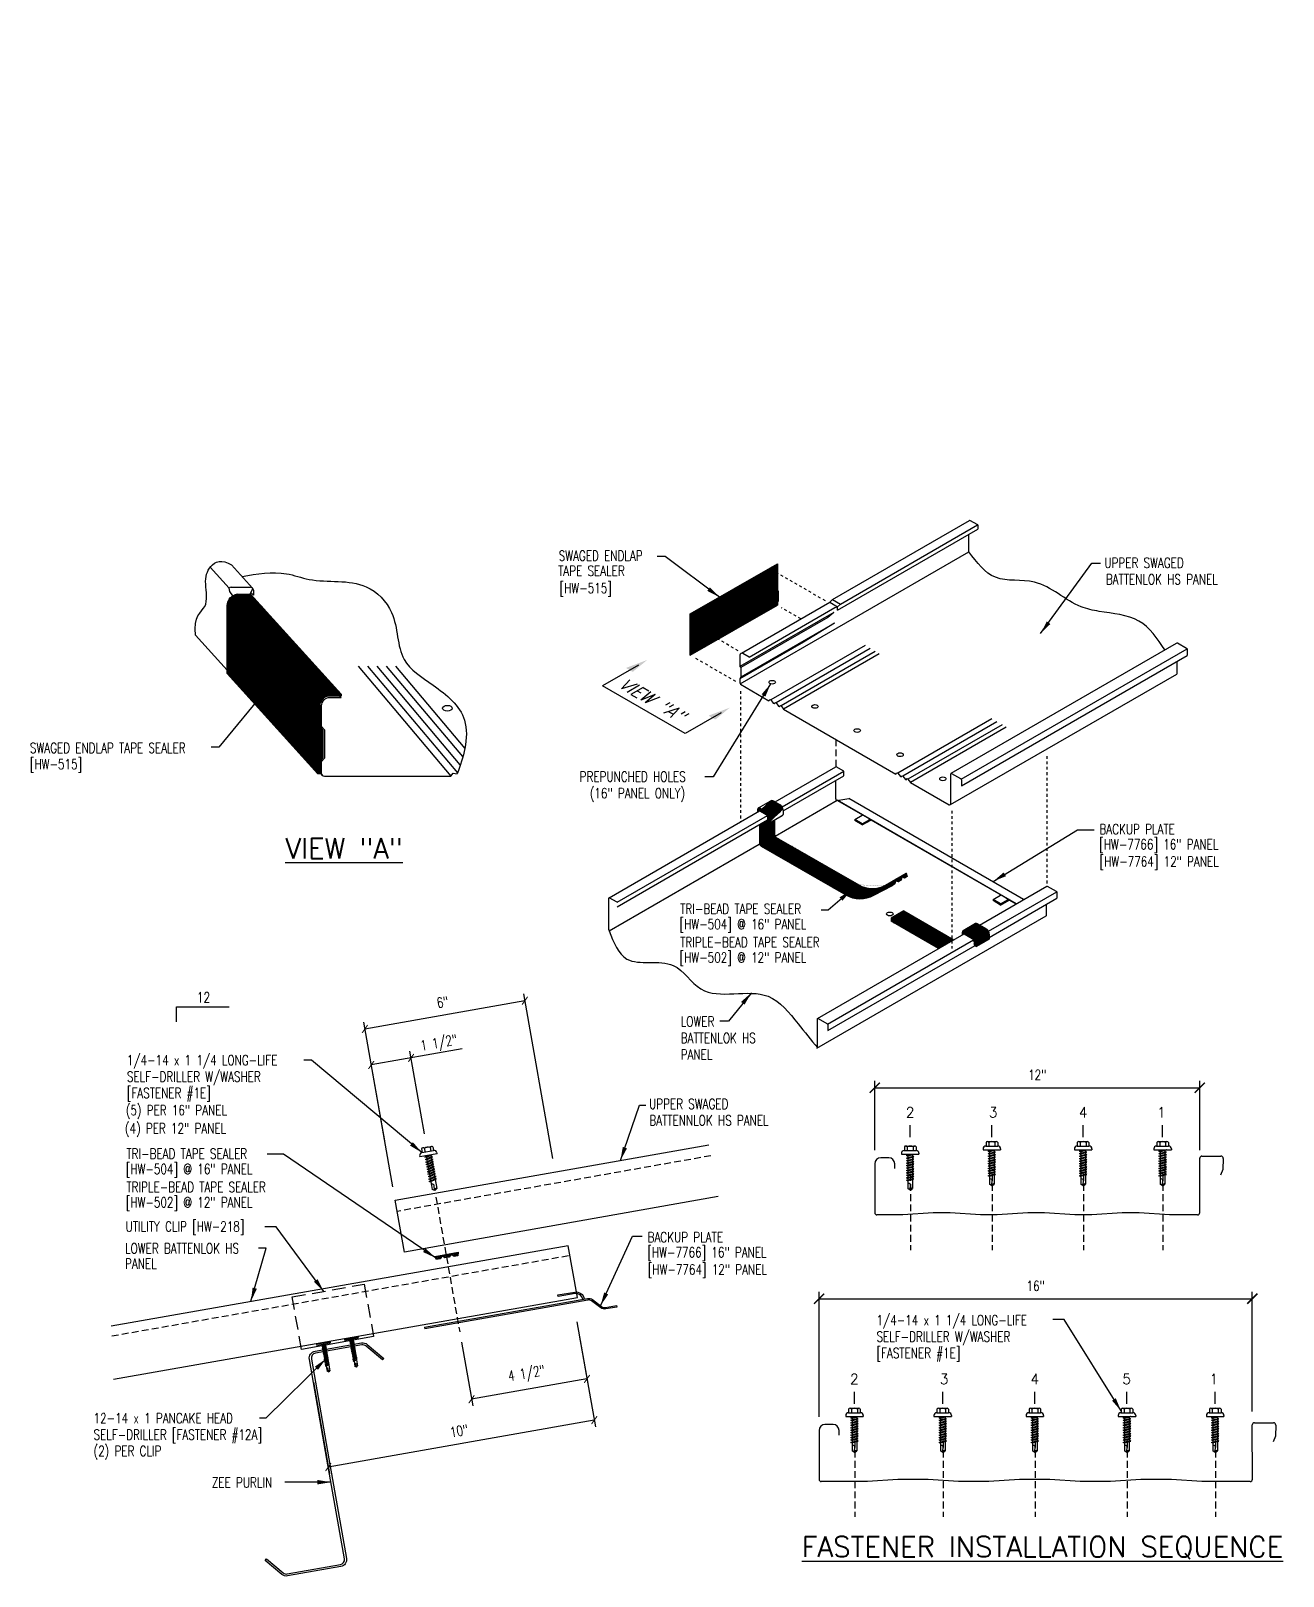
# Model space of a CAD drawing. Header units: inches. Extents: x 2 to 314, y 5 to 62.
# Drawn here: x 1.6 to 47.9, y 4.9 to 61.9 of the extents above; entities that cross this region are included whole.
import ezdxf
from ezdxf.enums import TextEntityAlignment as Align

# ---------------------------------------------------------------- set-up
doc = ezdxf.new("R2010")
doc.units = ezdxf.units.IN
doc.header["$MEASUREMENT"] = 0
for name, pattern in [('DASH2', [0.1875, 0.125, -0.0625]), ('HIDDEN', [0.375, 0.25, -0.125]), ('HIDDEN2', [0.1875, 0.125, -0.0625])]:
    doc.linetypes.add(name, pattern=pattern)
for name, color, linetype in [('ANNTEXT', 2, 'Continuous'), ('clip', 5, 'Continuous'), ('DIM', 2, 'Continuous'), ('FASTENER', 9, 'Continuous'), ('MARK', 1, 'Continuous'), ('PANEL', 11, 'Continuous'), ('STLA', 10, 'Continuous'), ('TAPE', 8, 'Continuous'), ('TEXT', 2, 'Continuous')]:
    doc.layers.add(name, color=color, linetype=linetype)
doc.styles.add('ANNTEXT', font='romans.shx', dxfattribs={"height": 0.375})
doc.styles.add('TEXT', font='SIMPLEX', dxfattribs={"width": 0.75, "height": 6})
doc.styles.add('TEXT1', font='ROMANS.shx', dxfattribs={"width": 0.75, "height": 0.375})
doc.dimstyles.new('DETAIL', dxfattribs={"dimscale": 4, "dimtxt": 0.375, "dimasz": 0.0625, "dimexe": 0.0625, "dimexo": 0.125, "dimgap": 0.0625, "dimtad": 1, "dimdec": 4, "dimzin": 3, "dimdsep": 46, "dimlunit": 4, "dimtxsty": 'TEXT1', "dimblk": 'ARCHTICK', "dimcen": 0.0625, "dimclrd": 7, "dimclre": 7, "dimclrt": 2, "dimadec": 0, "dimazin": 0, "dimtfac": 0.59375, "dimtdec": 4, "dimtmove": 0, "dimatfit": 3, "dimfxl": 0, "dimfrac": 2, "dimtolj": 1, "dimtzin": 3, "dimarcsym": 0})
doc.dimstyles.new('DETAIL$7', dxfattribs={"dimscale": 4, "dimtxt": 6, "dimasz": 0.125, "dimexe": 0.0625, "dimexo": 0.125, "dimgap": 0.0625, "dimtad": 1, "dimdec": 5, "dimzin": 3, "dimdsep": 46, "dimlunit": 4, "dimtxsty": 'TEXT', "dimblk": 'ARCHTICK', "dimcen": 0.0625, "dimclrd": 7, "dimclre": 7, "dimclrt": 2, "dimadec": 0, "dimazin": 0, "dimtfac": 0.666667, "dimtdec": 5, "dimtmove": 0, "dimatfit": 3, "dimfxl": 0, "dimfrac": 2, "dimtolj": 1, "dimtzin": 3, "dimarcsym": 0})
pattern_1 = [(45, (0.060655, -2.606598), (-0.026516504, 0.026516504), []), (135, (0.060655, -2.606598), (-0.026516504, -0.026516504), [])]

msp = doc.modelspace()

# ---------------------------------------------------------------- texts
at = {"color": 2, "insert": (16.68604, 24.5055), "char_height": 0.375, "attachment_point": 5, "rotation": 10.043258, "style": 'TEXT1'}
msp.add_mtext('\\A1;1 1/2"', dxfattribs=at)
at = {"color": 2, "char_height": 0.375, "attachment_point": 5, "style": 'TEXT1'}
for s, insert in [('\\A1;12"', (38.77238, 23.36906)), ('\\A1;16"', (38.71461, 15.5771))]:
    msp.add_mtext(s, dxfattribs=dict(at, insert=insert))
at = {"layer": 'ANNTEXT', "insert": (38.31813, 61.92021), "char_height": 0.72, "attachment_point": 4}
msp.add_mtext('\\A1;  ', dxfattribs=at)
at = {"layer": 'DIM', "style": 'TEXT1', "oblique": 30}
msp.add_text('VIEW "A"', height=0.45, rotation=330.006428, dxfattribs=at).set_placement((23.26432, 37.70719))
at = {"layer": 'TEXT', "style": 'TEXT1', "width": 0.75}
for s, p in [('SWAGED ENDLAP', (21.10277, 42.35356)), ('UPPER SWAGED', (41.25137, 42.08963)), ('TAPE SEALER', (21.07946, 41.793)), ('BATTENLOK HS PANEL', (41.30494, 41.48249)), ('[HW-515]', (21.13531, 41.15786)), ('PREPUNCHED HOLES', (21.87482, 34.19607)), ('BACKUP PLATE', (41.06944, 32.2579)), ('[HW-7766] 16" PANEL', (41.06158, 31.69718)), ('[HW-7764] 12" PANEL', (41.07568, 31.06342)), ('TRI-BEAD TAPE SEALER', (25.58839, 29.31137)), ('[HW-504] @ 16" PANEL', (25.56623, 28.74658)), ('TRIPLE-BEAD TAPE SEALER', (25.58839, 28.08103)), ('[HW-502] @ 12" PANEL', (25.56623, 27.51624)), ('LOWER', (25.60691, 25.15125)), ('BATTENLOK HS', (25.60691, 24.54411)), ('PANEL', (25.60691, 23.93696)), ('(5) PER 16" PANEL', (5.11619, 21.87754)), ('UPPER SWAGED', (24.43888, 22.10882)), ('BATTENNLOK HS PANEL', (24.4506, 21.50167)), ('(4) PER 12" PANEL', (5.08493, 21.20699)), ('TRI-BEAD TAPE SEALER', (5.13807, 20.27061)), ('[HW-504] @ 16" PANEL', (5.11591, 19.70582)), ('TRIPLE-BEAD TAPE SEALER', (5.13807, 19.04027)), ('[HW-502] @ 12" PANEL', (5.11591, 18.47548)), ('UTILITY CLIP [HW-218]', (5.10769, 17.58323)), ('LOWER BATTENLOK HS', (5.08782, 16.7754)), ('BACKUP PLATE', (24.38426, 17.1919)), ('PANEL', (5.08782, 16.2127)), ('[HW-7766] 16" PANEL', (24.37639, 16.63118)), ('[HW-7764] 12" PANEL', (24.39049, 15.99742)), ('1/4-14 x 1 1/4 LONG-LIFE', (32.83587, 14.12472)), ('SELF-DRILLER W/WASHER', (32.83587, 13.51757)), ('[FASTENER #1E]', (32.83587, 12.91043)), ('ZEE PURLIN', (8.29228, 8.12983))]:
    msp.add_text(s, height=0.375, dxfattribs=at).set_placement(p)
msp.add_text('(16" PANEL ONLY)', height=0.375, dxfattribs=at).set_placement((25.76952, 33.58358), align=Align.RIGHT)
at = {"layer": 'TEXT', "style": 'TEXT1'}
msp.add_text('%%UVIEW "A"', height=0.75, dxfattribs=at).set_placement((11.00328, 31.35752))
at = {"layer": 'TEXT', "style": 'ANNTEXT'}
for s, p in [('2', (34.07663, 21.79916)), ('3', (37.14509, 21.79916)), ('4', (40.46612, 21.79916)), ('1', (43.35124, 21.79916)), ('2', (32.01885, 11.95235)), ('3', (35.33195, 11.95235)), ('4', (38.68357, 11.95235)), ('5', (42.0732, 11.95235)), ('1', (45.29346, 11.95235))]:
    msp.add_text(s, height=0.375, dxfattribs=at).set_placement(p, align=Align.CENTER)
at = {"layer": 'TEXT', "color": 2, "style": 'TEXT1'}
msp.add_text('%%UFASTENER INSTALLATION SEQUENCE', height=0.75, dxfattribs=at).set_placement((38.96348, 5.56804), align=Align.CENTER)

# ---------------------------------------------------------------- blocks, each defined once
blk = doc.blocks.new('_ArchTick')
at = {"color": 0, "linetype": 'ByBlock', "const_width": 0.15}
blk.add_lwpolyline([(-0.5, -0.5), (0.5, 0.5)], dxfattribs=at)
blk = doc.blocks.new('*D13')
at = {"layer": 'DEFPOINTS', "color": 0}
for p in [(21.688, 14.744), (17.425, 13.993), (17.883, 11.392)]:
    blk.add_point(p, dxfattribs=at)
at = {"layer": 'DIM', "color": 7, "lineweight": -2}
for p, q in [((21.775, 14.252), (22.19, 11.898)), ((17.511, 13.5), (17.927, 11.146)), ((22.146, 12.144), (17.883, 11.392))]:
    blk.add_line(p, q, dxfattribs=at)
at = {"layer": 'DIM', "color": 7, "lineweight": -2, "xscale": 0.25, "yscale": 0.25, "zscale": 0.25}
for p, rotation in [((22.146, 12.144), 9.999999999999964), ((17.883, 11.392), 190)]:
    blk.add_blockref('_ArchTick', p, dxfattribs=dict(at, rotation=rotation))
at = {"layer": 'DIM', "color": 2, "insert": (19.922, 12.296), "char_height": 0.375, "attachment_point": 5, "rotation": 10, "style": 'TEXT1'}
blk.add_mtext('\\A1;4 1/2"', dxfattribs=at)
blk = doc.blocks.new('*D14')
at = {"layer": 'DEFPOINTS', "color": 0}
for p in [(19.852, 26.111), (20.973, 19.785), (15.064, 18.738)]:
    blk.add_point(p, dxfattribs=at)
at = {"layer": 'DIM', "color": 7, "lineweight": -2}
for p, q in [((20.885, 20.277), (19.808, 26.357)), ((13.944, 25.065), (19.852, 26.111)), ((14.977, 19.231), (13.9, 25.311))]:
    blk.add_line(p, q, dxfattribs=at)
at = {"layer": 'DIM', "color": 7, "lineweight": -2, "xscale": 0.25, "yscale": 0.25, "zscale": 0.25}
for p, rotation in [((19.852, 26.111), 10.04325831607526), ((13.944, 25.065), 190.0432583160753)]:
    blk.add_blockref('_ArchTick', p, dxfattribs=dict(at, rotation=rotation))
at = {"layer": 'DIM', "color": 2, "insert": (16.816, 26.054), "char_height": 0.375, "attachment_point": 5, "rotation": 10.0433, "style": 'TEXT1'}
blk.add_mtext('\\A1;6"', dxfattribs=at)
blk = doc.blocks.new('*X2')
at = {"color": 0}
for p, q in [((-0.434, 0.135), (-0.434, 0.135)), ((-0.434, 0.123), (-0.434, 0.123)), ((-0.422, 0.141), (-0.422, 0.141)), ((-0.422, 0.129), (-0.422, 0.129)), ((-0.422, 0.117), (-0.422, 0.117)), ((-0.422, 0.105), (-0.422, 0.105)), ((-0.422, 0.094), (-0.422, 0.094)), ((-0.422, 0.082), (-0.422, 0.082)), ((-0.41, 0.135), (-0.41, 0.135)), ((-0.41, 0.123), (-0.41, 0.123)), ((-0.41, 0.111), (-0.41, 0.111)), ((-0.41, 0.1), (-0.41, 0.1)), ((-0.41, 0.088), (-0.41, 0.088)), ((-0.41, 0.076), (-0.41, 0.076)), ((-0.41, 0.064), (-0.41, 0.064)), ((-0.41, 0.053), (-0.41, 0.053)), ((-0.41, 0.041), (-0.41, 0.041)), ((-0.398, 0.141), (-0.398, 0.141)), ((-0.398, 0.129), (-0.398, 0.129)), ((-0.398, 0.117), (-0.398, 0.117)), ((-0.398, 0.105), (-0.398, 0.105)), ((-0.398, 0.094), (-0.398, 0.094)), ((-0.398, 0.082), (-0.398, 0.082)), ((-0.398, 0.07), (-0.398, 0.07)), ((-0.398, 0.059), (-0.398, 0.059)), ((-0.398, 0.047), (-0.398, 0.047)), ((-0.398, 0.035), (-0.398, 0.035)), ((-0.398, 0.023), (-0.398, 0.023)), ((-0.387, 0.135), (-0.387, 0.135)), ((-0.387, 0.123), (-0.387, 0.123)), ((-0.387, 0.111), (-0.387, 0.111)), ((-0.387, 0.1), (-0.387, 0.1)), ((-0.387, 0.088), (-0.387, 0.088)), ((-0.387, 0.076), (-0.387, 0.076)), ((-0.387, 0.064), (-0.387, 0.064)), ((-0.387, 0.053), (-0.387, 0.053)), ((-0.387, 0.041), (-0.387, 0.041)), ((-0.387, 0.029), (-0.387, 0.029)), ((-0.375, 0.141), (-0.375, 0.141)), ((-0.375, 0.129), (-0.375, 0.129)), ((-0.375, 0.117), (-0.375, 0.117)), ((-0.375, 0.105), (-0.375, 0.105)), ((-0.375, 0.094), (-0.375, 0.094)), ((-0.375, 0.082), (-0.375, 0.082)), ((-0.375, 0.07), (-0.375, 0.07)), ((-0.375, 0.059), (-0.375, 0.059)), ((-0.375, 0.047), (-0.375, 0.047)), ((-0.375, 0.035), (-0.375, 0.035)), ((-0.375, 0.023), (-0.375, 0.023)), ((-0.363, 0.135), (-0.363, 0.135)), ((-0.363, 0.123), (-0.363, 0.123)), ((-0.363, 0.111), (-0.363, 0.111)), ((-0.363, 0.1), (-0.363, 0.1)), ((-0.363, 0.088), (-0.363, 0.088)), ((-0.363, 0.076), (-0.363, 0.076)), ((-0.363, 0.064), (-0.363, 0.064)), ((-0.363, 0.053), (-0.363, 0.053)), ((-0.363, 0.041), (-0.363, 0.041)), ((-0.363, 0.029), (-0.363, 0.029)), ((-0.352, 0.141), (-0.352, 0.141)), ((-0.352, 0.129), (-0.352, 0.129)), ((-0.352, 0.117), (-0.352, 0.117)), ((-0.352, 0.105), (-0.352, 0.105)), ((-0.352, 0.094), (-0.352, 0.094)), ((-0.352, 0.082), (-0.352, 0.082)), ((-0.352, 0.07), (-0.352, 0.07)), ((-0.352, 0.059), (-0.352, 0.059)), ((-0.352, 0.047), (-0.352, 0.047)), ((-0.352, 0.035), (-0.352, 0.035)), ((-0.352, 0.023), (-0.352, 0.023)), ((-0.34, 0.135), (-0.34, 0.135)), ((-0.34, 0.123), (-0.34, 0.123)), ((-0.34, 0.111), (-0.34, 0.111)), ((-0.34, 0.1), (-0.34, 0.1)), ((-0.34, 0.088), (-0.34, 0.088)), ((-0.34, 0.076), (-0.34, 0.076)), ((-0.34, 0.064), (-0.34, 0.064)), ((-0.34, 0.053), (-0.34, 0.053)), ((-0.34, 0.041), (-0.34, 0.041)), ((-0.34, 0.029), (-0.34, 0.029)), ((-0.328, 0.141), (-0.328, 0.141)), ((-0.328, 0.129), (-0.328, 0.129)), ((-0.328, 0.117), (-0.328, 0.117)), ((-0.328, 0.105), (-0.328, 0.105)), ((-0.328, 0.094), (-0.328, 0.094)), ((-0.328, 0.082), (-0.328, 0.082)), ((-0.328, 0.07), (-0.328, 0.07)), ((-0.328, 0.059), (-0.328, 0.059)), ((-0.328, 0.047), (-0.328, 0.047)), ((-0.328, 0.035), (-0.328, 0.035)), ((-0.328, 0.023), (-0.328, 0.023)), ((-0.316, 0.135), (-0.316, 0.135)), ((-0.316, 0.123), (-0.316, 0.123)), ((-0.316, 0.111), (-0.316, 0.111)), ((-0.316, 0.1), (-0.316, 0.1)), ((-0.316, 0.088), (-0.316, 0.088)), ((-0.316, 0.076), (-0.316, 0.076)), ((-0.316, 0.064), (-0.316, 0.064)), ((-0.316, 0.053), (-0.316, 0.053)), ((-0.316, 0.041), (-0.316, 0.041)), ((-0.316, 0.029), (-0.316, 0.029)), ((-0.305, 0.141), (-0.305, 0.141)), ((-0.305, 0.129), (-0.305, 0.129)), ((-0.305, 0.117), (-0.305, 0.117)), ((-0.305, 0.105), (-0.305, 0.105)), ((-0.305, 0.094), (-0.305, 0.094)), ((-0.305, 0.082), (-0.305, 0.082)), ((-0.305, 0.07), (-0.305, 0.07)), ((-0.305, 0.059), (-0.305, 0.059)), ((-0.305, 0.047), (-0.305, 0.047)), ((-0.305, 0.035), (-0.305, 0.035)), ((-0.305, 0.023), (-0.305, 0.023)), ((-0.293, 0.135), (-0.293, 0.135)), ((-0.293, 0.123), (-0.293, 0.123)), ((-0.293, 0.111), (-0.293, 0.111)), ((-0.293, 0.1), (-0.293, 0.1)), ((-0.293, 0.088), (-0.293, 0.088)), ((-0.293, 0.076), (-0.293, 0.076)), ((-0.293, 0.064), (-0.293, 0.064)), ((-0.293, 0.053), (-0.293, 0.053)), ((-0.293, 0.041), (-0.293, 0.041)), ((-0.293, 0.029), (-0.293, 0.029)), ((-0.281, 0.141), (-0.281, 0.141)), ((-0.281, 0.129), (-0.281, 0.129)), ((-0.281, 0.117), (-0.281, 0.117)), ((-0.281, 0.105), (-0.281, 0.105)), ((-0.281, 0.094), (-0.281, 0.094)), ((-0.281, 0.082), (-0.281, 0.082)), ((-0.281, 0.07), (-0.281, 0.07)), ((-0.281, 0.059), (-0.281, 0.059)), ((-0.281, 0.047), (-0.281, 0.047)), ((-0.281, 0.035), (-0.281, 0.035)), ((-0.281, 0.023), (-0.281, 0.023)), ((-0.27, 0.135), (-0.27, 0.135)), ((-0.27, 0.123), (-0.27, 0.123)), ((-0.27, 0.111), (-0.27, 0.111)), ((-0.27, 0.1), (-0.27, 0.1)), ((-0.27, 0.088), (-0.27, 0.088)), ((-0.27, 0.076), (-0.27, 0.076)), ((-0.27, 0.064), (-0.27, 0.064)), ((-0.27, 0.053), (-0.27, 0.053)), ((-0.27, 0.041), (-0.27, 0.041)), ((-0.27, 0.029), (-0.27, 0.029)), ((-0.258, 0.141), (-0.258, 0.141)), ((-0.258, 0.129), (-0.258, 0.129)), ((-0.258, 0.117), (-0.258, 0.117)), ((-0.258, 0.105), (-0.258, 0.105)), ((-0.258, 0.094), (-0.258, 0.094)), ((-0.258, 0.082), (-0.258, 0.082)), ((-0.258, 0.07), (-0.258, 0.07)), ((-0.258, 0.059), (-0.258, 0.059)), ((-0.258, 0.047), (-0.258, 0.047)), ((-0.258, 0.035), (-0.258, 0.035)), ((-0.258, 0.023), (-0.258, 0.023)), ((-0.246, 0.135), (-0.246, 0.135)), ((-0.246, 0.123), (-0.246, 0.123)), ((-0.246, 0.111), (-0.246, 0.111)), ((-0.246, 0.1), (-0.246, 0.1)), ((-0.246, 0.088), (-0.246, 0.088)), ((-0.246, 0.076), (-0.246, 0.076)), ((-0.246, 0.064), (-0.246, 0.064)), ((-0.246, 0.053), (-0.246, 0.053)), ((-0.246, 0.041), (-0.246, 0.041)), ((-0.234, 0.141), (-0.234, 0.141)), ((-0.234, 0.129), (-0.234, 0.129)), ((-0.234, 0.117), (-0.234, 0.117)), ((-0.234, 0.105), (-0.234, 0.105)), ((-0.234, 0.094), (-0.234, 0.094)), ((-0.234, 0.082), (-0.234, 0.082)), ((-0.234, 0.07), (-0.234, 0.07)), ((-0.234, 0.059), (-0.234, 0.059)), ((-0.234, 0.047), (-0.234, 0.047)), ((-0.223, 0.135), (-0.223, 0.135)), ((-0.223, 0.123), (-0.223, 0.123)), ((-0.223, 0.111), (-0.223, 0.111)), ((-0.223, 0.1), (-0.223, 0.1)), ((-0.223, 0.088), (-0.223, 0.088)), ((-0.223, 0.076), (-0.223, 0.076)), ((-0.223, 0.064), (-0.223, 0.064)), ((-0.211, 0.141), (-0.211, 0.141)), ((-0.211, 0.129), (-0.211, 0.129)), ((-0.211, 0.117), (-0.211, 0.117)), ((-0.211, 0.105), (-0.211, 0.105)), ((-0.211, 0.094), (-0.211, 0.094)), ((-0.211, 0.082), (-0.211, 0.082)), ((-0.211, 0.07), (-0.211, 0.07)), ((-0.199, 0.135), (-0.199, 0.135)), ((-0.199, 0.123), (-0.199, 0.123)), ((-0.199, 0.111), (-0.199, 0.111)), ((-0.199, 0.1), (-0.199, 0.1)), ((-0.199, 0.088), (-0.199, 0.088)), ((-0.188, 0.141), (-0.188, 0.141)), ((-0.188, 0.129), (-0.188, 0.129)), ((-0.188, 0.117), (-0.188, 0.117)), ((-0.188, 0.105), (-0.188, 0.105)), ((-0.188, 0.094), (-0.188, 0.094)), ((-0.176, 0.135), (-0.176, 0.135)), ((-0.176, 0.123), (-0.176, 0.123)), ((-0.176, 0.111), (-0.176, 0.111)), ((-0.164, 0.141), (-0.164, 0.141)), ((-0.164, 0.129), (-0.164, 0.129)), ((-0.164, 0.117), (-0.164, 0.117)), ((-0.164, 0.105), (-0.164, 0.105)), ((-0.152, 0.135), (-0.152, 0.135)), ((-0.152, 0.123), (-0.152, 0.123)), ((-0.152, 0.111), (-0.152, 0.111)), ((-0.152, 0.1), (-0.152, 0.1)), ((-0.141, 0.141), (-0.141, 0.141)), ((-0.141, 0.129), (-0.141, 0.129)), ((-0.141, 0.117), (-0.141, 0.117)), ((-0.141, 0.105), (-0.141, 0.105)), ((-0.141, 0.094), (-0.141, 0.094)), ((-0.141, 0.082), (-0.141, 0.082)), ((-0.129, 0.135), (-0.129, 0.135)), ((-0.129, 0.123), (-0.129, 0.123)), ((-0.129, 0.111), (-0.129, 0.111)), ((-0.129, 0.1), (-0.129, 0.1)), ((-0.129, 0.088), (-0.129, 0.088)), ((-0.129, 0.076), (-0.129, 0.076)), ((-0.117, 0.141), (-0.117, 0.141)), ((-0.117, 0.129), (-0.117, 0.129)), ((-0.117, 0.117), (-0.117, 0.117)), ((-0.117, 0.105), (-0.117, 0.105)), ((-0.117, 0.094), (-0.117, 0.094)), ((-0.117, 0.082), (-0.117, 0.082)), ((-0.117, 0.07), (-0.117, 0.07)), ((-0.117, 0.059), (-0.117, 0.059)), ((-0.105, 0.135), (-0.105, 0.135)), ((-0.105, 0.123), (-0.105, 0.123)), ((-0.105, 0.111), (-0.105, 0.111)), ((-0.105, 0.1), (-0.105, 0.1)), ((-0.105, 0.088), (-0.105, 0.088)), ((-0.105, 0.076), (-0.105, 0.076)), ((-0.105, 0.064), (-0.105, 0.064)), ((-0.105, 0.053), (-0.105, 0.053)), ((-0.094, 0.141), (-0.094, 0.141)), ((-0.094, 0.129), (-0.094, 0.129)), ((-0.094, 0.117), (-0.094, 0.117)), ((-0.094, 0.105), (-0.094, 0.105)), ((-0.094, 0.094), (-0.094, 0.094)), ((-0.094, 0.082), (-0.094, 0.082)), ((-0.094, 0.07), (-0.094, 0.07)), ((-0.094, 0.059), (-0.094, 0.059)), ((-0.094, 0.047), (-0.094, 0.047)), ((-0.094, 0.035), (-0.094, 0.035)), ((-0.082, 0.135), (-0.082, 0.135)), ((-0.082, 0.123), (-0.082, 0.123)), ((-0.082, 0.111), (-0.082, 0.111)), ((-0.082, 0.1), (-0.082, 0.1)), ((-0.082, 0.088), (-0.082, 0.088)), ((-0.082, 0.076), (-0.082, 0.076)), ((-0.082, 0.064), (-0.082, 0.064)), ((-0.082, 0.053), (-0.082, 0.053)), ((-0.082, 0.041), (-0.082, 0.041)), ((-0.082, 0.029), (-0.082, 0.029)), ((-0.07, 0.141), (-0.07, 0.141)), ((-0.07, 0.129), (-0.07, 0.129)), ((-0.07, 0.117), (-0.07, 0.117)), ((-0.07, 0.105), (-0.07, 0.105)), ((-0.07, 0.094), (-0.07, 0.094)), ((-0.07, 0.082), (-0.07, 0.082)), ((-0.07, 0.07), (-0.07, 0.07)), ((-0.07, 0.059), (-0.07, 0.059)), ((-0.07, 0.047), (-0.07, 0.047)), ((-0.07, 0.035), (-0.07, 0.035)), ((-0.07, 0.023), (-0.07, 0.023)), ((-0.059, 0.135), (-0.059, 0.135)), ((-0.059, 0.123), (-0.059, 0.123)), ((-0.059, 0.111), (-0.059, 0.111)), ((-0.059, 0.1), (-0.059, 0.1)), ((-0.059, 0.088), (-0.059, 0.088)), ((-0.059, 0.076), (-0.059, 0.076)), ((-0.059, 0.064), (-0.059, 0.064)), ((-0.059, 0.053), (-0.059, 0.053)), ((-0.059, 0.041), (-0.059, 0.041)), ((-0.059, 0.029), (-0.059, 0.029)), ((-0.047, 0.141), (-0.047, 0.141)), ((-0.047, 0.129), (-0.047, 0.129)), ((-0.047, 0.117), (-0.047, 0.117)), ((-0.047, 0.105), (-0.047, 0.105)), ((-0.047, 0.094), (-0.047, 0.094)), ((-0.047, 0.082), (-0.047, 0.082)), ((-0.047, 0.07), (-0.047, 0.07)), ((-0.047, 0.059), (-0.047, 0.059)), ((-0.047, 0.047), (-0.047, 0.047)), ((-0.047, 0.035), (-0.047, 0.035)), ((-0.047, 0.023), (-0.047, 0.023)), ((-0.035, 0.135), (-0.035, 0.135)), ((-0.035, 0.123), (-0.035, 0.123)), ((-0.035, 0.111), (-0.035, 0.111)), ((-0.035, 0.1), (-0.035, 0.1)), ((-0.035, 0.088), (-0.035, 0.088)), ((-0.035, 0.076), (-0.035, 0.076)), ((-0.035, 0.064), (-0.035, 0.064)), ((-0.035, 0.053), (-0.035, 0.053)), ((-0.035, 0.041), (-0.035, 0.041)), ((-0.035, 0.029), (-0.035, 0.029)), ((-0.023, 0.141), (-0.023, 0.141)), ((-0.023, 0.129), (-0.023, 0.129)), ((-0.023, 0.117), (-0.023, 0.117)), ((-0.023, 0.105), (-0.023, 0.105)), ((-0.023, 0.094), (-0.023, 0.094)), ((-0.023, 0.082), (-0.023, 0.082)), ((-0.023, 0.07), (-0.023, 0.07)), ((-0.023, 0.059), (-0.023, 0.059)), ((-0.023, 0.047), (-0.023, 0.047)), ((-0.023, 0.035), (-0.023, 0.035)), ((-0.023, 0.023), (-0.023, 0.023)), ((-0.012, 0.135), (-0.012, 0.135)), ((-0.012, 0.123), (-0.012, 0.123)), ((-0.012, 0.111), (-0.012, 0.111)), ((-0.012, 0.1), (-0.012, 0.1)), ((-0.012, 0.088), (-0.012, 0.088)), ((-0.012, 0.076), (-0.012, 0.076)), ((-0.012, 0.064), (-0.012, 0.064)), ((-0.012, 0.053), (-0.012, 0.053)), ((-0.012, 0.041), (-0.012, 0.041)), ((-0.012, 0.029), (-0.012, 0.029)), ((0, 0.141), (0, 0.141)), ((0, 0.129), (0, 0.129)), ((0, 0.117), (0, 0.117)), ((0, 0.105), (0, 0.105)), ((0, 0.094), (0, 0.094)), ((0, 0.082), (0, 0.082)), ((0, 0.07), (0, 0.07)), ((0, 0.059), (0, 0.059)), ((0, 0.047), (0, 0.047)), ((0, 0.035), (0, 0.035)), ((0, 0.023), (0, 0.023)), ((0.012, 0.135), (0.012, 0.135)), ((0.012, 0.123), (0.012, 0.123)), ((0.012, 0.111), (0.012, 0.111)), ((0.012, 0.1), (0.012, 0.1)), ((0.012, 0.088), (0.012, 0.088)), ((0.012, 0.076), (0.012, 0.076)), ((0.012, 0.064), (0.012, 0.064)), ((0.012, 0.053), (0.012, 0.053)), ((0.012, 0.041), (0.012, 0.041)), ((0.012, 0.029), (0.012, 0.029)), ((0.023, 0.141), (0.023, 0.141)), ((0.023, 0.129), (0.023, 0.129)), ((0.023, 0.117), (0.023, 0.117)), ((0.023, 0.105), (0.023, 0.105)), ((0.023, 0.094), (0.023, 0.094)), ((0.023, 0.082), (0.023, 0.082)), ((0.023, 0.07), (0.023, 0.07)), ((0.023, 0.059), (0.023, 0.059)), ((0.023, 0.047), (0.023, 0.047)), ((0.023, 0.035), (0.023, 0.035)), ((0.023, 0.023), (0.023, 0.023)), ((0.035, 0.135), (0.035, 0.135)), ((0.035, 0.123), (0.035, 0.123)), ((0.035, 0.111), (0.035, 0.111)), ((0.035, 0.1), (0.035, 0.1)), ((0.035, 0.088), (0.035, 0.088)), ((0.035, 0.076), (0.035, 0.076)), ((0.035, 0.064), (0.035, 0.064)), ((0.035, 0.053), (0.035, 0.053)), ((0.035, 0.041), (0.035, 0.041)), ((0.035, 0.029), (0.035, 0.029)), ((0.047, 0.141), (0.047, 0.141)), ((0.047, 0.129), (0.047, 0.129)), ((0.047, 0.117), (0.047, 0.117)), ((0.047, 0.105), (0.047, 0.105)), ((0.047, 0.094), (0.047, 0.094)), ((0.047, 0.082), (0.047, 0.082)), ((0.047, 0.07), (0.047, 0.07)), ((0.047, 0.059), (0.047, 0.059)), ((0.047, 0.047), (0.047, 0.047)), ((0.047, 0.035), (0.047, 0.035)), ((0.047, 0.023), (0.047, 0.023)), ((0.059, 0.135), (0.059, 0.135)), ((0.059, 0.123), (0.059, 0.123)), ((0.059, 0.111), (0.059, 0.111)), ((0.059, 0.1), (0.059, 0.1)), ((0.059, 0.088), (0.059, 0.088)), ((0.059, 0.076), (0.059, 0.076)), ((0.059, 0.064), (0.059, 0.064)), ((0.059, 0.053), (0.059, 0.053)), ((0.059, 0.041), (0.059, 0.041)), ((0.059, 0.029), (0.059, 0.029)), ((0.07, 0.141), (0.07, 0.141)), ((0.07, 0.129), (0.07, 0.129)), ((0.07, 0.117), (0.07, 0.117)), ((0.07, 0.105), (0.07, 0.105)), ((0.07, 0.094), (0.07, 0.094)), ((0.07, 0.082), (0.07, 0.082)), ((0.07, 0.07), (0.07, 0.07)), ((0.07, 0.059), (0.07, 0.059)), ((0.07, 0.047), (0.07, 0.047)), ((0.07, 0.035), (0.07, 0.035)), ((0.07, 0.023), (0.07, 0.023)), ((0.082, 0.135), (0.082, 0.135)), ((0.082, 0.123), (0.082, 0.123)), ((0.082, 0.111), (0.082, 0.111)), ((0.082, 0.1), (0.082, 0.1)), ((0.082, 0.088), (0.082, 0.088)), ((0.082, 0.076), (0.082, 0.076)), ((0.082, 0.064), (0.082, 0.064)), ((0.082, 0.053), (0.082, 0.053)), ((0.082, 0.041), (0.082, 0.041)), ((0.082, 0.029), (0.082, 0.029)), ((0.094, 0.141), (0.094, 0.141)), ((0.094, 0.129), (0.094, 0.129)), ((0.094, 0.117), (0.094, 0.117)), ((0.094, 0.105), (0.094, 0.105)), ((0.094, 0.094), (0.094, 0.094)), ((0.094, 0.082), (0.094, 0.082)), ((0.094, 0.07), (0.094, 0.07)), ((0.094, 0.059), (0.094, 0.059)), ((0.094, 0.047), (0.094, 0.047)), ((0.094, 0.035), (0.094, 0.035)), ((0.105, 0.135), (0.105, 0.135)), ((0.105, 0.123), (0.105, 0.123)), ((0.105, 0.111), (0.105, 0.111)), ((0.105, 0.1), (0.105, 0.1)), ((0.105, 0.088), (0.105, 0.088)), ((0.105, 0.076), (0.105, 0.076)), ((0.105, 0.064), (0.105, 0.064)), ((0.105, 0.053), (0.105, 0.053)), ((0.117, 0.141), (0.117, 0.141)), ((0.117, 0.129), (0.117, 0.129)), ((0.117, 0.117), (0.117, 0.117)), ((0.117, 0.105), (0.117, 0.105)), ((0.117, 0.094), (0.117, 0.094)), ((0.117, 0.082), (0.117, 0.082)), ((0.117, 0.07), (0.117, 0.07)), ((0.117, 0.059), (0.117, 0.059)), ((0.129, 0.135), (0.129, 0.135)), ((0.129, 0.123), (0.129, 0.123)), ((0.129, 0.111), (0.129, 0.111)), ((0.129, 0.1), (0.129, 0.1)), ((0.129, 0.088), (0.129, 0.088)), ((0.129, 0.076), (0.129, 0.076)), ((0.141, 0.141), (0.141, 0.141)), ((0.141, 0.129), (0.141, 0.129)), ((0.141, 0.117), (0.141, 0.117)), ((0.141, 0.105), (0.141, 0.105)), ((0.141, 0.094), (0.141, 0.094)), ((0.141, 0.082), (0.141, 0.082)), ((0.152, 0.135), (0.152, 0.135)), ((0.152, 0.123), (0.152, 0.123)), ((0.152, 0.111), (0.152, 0.111)), ((0.152, 0.1), (0.152, 0.1)), ((0.164, 0.141), (0.164, 0.141)), ((0.164, 0.129), (0.164, 0.129)), ((0.164, 0.117), (0.164, 0.117)), ((0.164, 0.105), (0.164, 0.105)), ((0.176, 0.135), (0.176, 0.135)), ((0.176, 0.123), (0.176, 0.123)), ((0.176, 0.111), (0.176, 0.111)), ((0.188, 0.141), (0.188, 0.141)), ((0.188, 0.129), (0.188, 0.129)), ((0.188, 0.117), (0.188, 0.117)), ((0.188, 0.105), (0.188, 0.105)), ((0.188, 0.094), (0.188, 0.094)), ((0.199, 0.135), (0.199, 0.135)), ((0.199, 0.123), (0.199, 0.123)), ((0.199, 0.111), (0.199, 0.111)), ((0.199, 0.1), (0.199, 0.1)), ((0.199, 0.088), (0.199, 0.088)), ((0.211, 0.141), (0.211, 0.141)), ((0.211, 0.129), (0.211, 0.129)), ((0.211, 0.117), (0.211, 0.117)), ((0.211, 0.105), (0.211, 0.105)), ((0.211, 0.094), (0.211, 0.094)), ((0.211, 0.082), (0.211, 0.082)), ((0.211, 0.07), (0.211, 0.07)), ((0.223, 0.135), (0.223, 0.135)), ((0.223, 0.123), (0.223, 0.123)), ((0.223, 0.111), (0.223, 0.111)), ((0.223, 0.1), (0.223, 0.1)), ((0.223, 0.088), (0.223, 0.088)), ((0.223, 0.076), (0.223, 0.076)), ((0.223, 0.064), (0.223, 0.064)), ((0.234, 0.141), (0.234, 0.141)), ((0.234, 0.129), (0.234, 0.129)), ((0.234, 0.117), (0.234, 0.117)), ((0.234, 0.105), (0.234, 0.105)), ((0.234, 0.094), (0.234, 0.094)), ((0.234, 0.082), (0.234, 0.082)), ((0.234, 0.07), (0.234, 0.07)), ((0.234, 0.059), (0.234, 0.059)), ((0.234, 0.047), (0.234, 0.047)), ((0.246, 0.135), (0.246, 0.135)), ((0.246, 0.123), (0.246, 0.123)), ((0.246, 0.111), (0.246, 0.111)), ((0.246, 0.1), (0.246, 0.1)), ((0.246, 0.088), (0.246, 0.088)), ((0.246, 0.076), (0.246, 0.076)), ((0.246, 0.064), (0.246, 0.064)), ((0.246, 0.053), (0.246, 0.053)), ((0.246, 0.041), (0.246, 0.041)), ((0.258, 0.141), (0.258, 0.141)), ((0.258, 0.129), (0.258, 0.129)), ((0.258, 0.117), (0.258, 0.117)), ((0.258, 0.105), (0.258, 0.105)), ((0.258, 0.094), (0.258, 0.094)), ((0.258, 0.082), (0.258, 0.082)), ((0.258, 0.07), (0.258, 0.07)), ((0.258, 0.059), (0.258, 0.059)), ((0.258, 0.047), (0.258, 0.047)), ((0.258, 0.035), (0.258, 0.035)), ((0.258, 0.023), (0.258, 0.023)), ((0.27, 0.135), (0.27, 0.135)), ((0.27, 0.123), (0.27, 0.123)), ((0.27, 0.111), (0.27, 0.111)), ((0.27, 0.1), (0.27, 0.1)), ((0.27, 0.088), (0.27, 0.088)), ((0.27, 0.076), (0.27, 0.076)), ((0.27, 0.064), (0.27, 0.064)), ((0.27, 0.053), (0.27, 0.053)), ((0.27, 0.041), (0.27, 0.041)), ((0.27, 0.029), (0.27, 0.029)), ((0.281, 0.141), (0.281, 0.141)), ((0.281, 0.129), (0.281, 0.129)), ((0.281, 0.117), (0.281, 0.117)), ((0.281, 0.105), (0.281, 0.105)), ((0.281, 0.094), (0.281, 0.094)), ((0.281, 0.082), (0.281, 0.082)), ((0.281, 0.07), (0.281, 0.07)), ((0.281, 0.059), (0.281, 0.059)), ((0.281, 0.047), (0.281, 0.047)), ((0.281, 0.035), (0.281, 0.035)), ((0.281, 0.023), (0.281, 0.023)), ((0.293, 0.135), (0.293, 0.135)), ((0.293, 0.123), (0.293, 0.123)), ((0.293, 0.111), (0.293, 0.111)), ((0.293, 0.1), (0.293, 0.1)), ((0.293, 0.088), (0.293, 0.088)), ((0.293, 0.076), (0.293, 0.076)), ((0.293, 0.064), (0.293, 0.064)), ((0.293, 0.053), (0.293, 0.053)), ((0.293, 0.041), (0.293, 0.041)), ((0.293, 0.029), (0.293, 0.029)), ((0.305, 0.141), (0.305, 0.141)), ((0.305, 0.129), (0.305, 0.129)), ((0.305, 0.117), (0.305, 0.117)), ((0.305, 0.105), (0.305, 0.105)), ((0.305, 0.094), (0.305, 0.094)), ((0.305, 0.082), (0.305, 0.082)), ((0.305, 0.07), (0.305, 0.07)), ((0.305, 0.059), (0.305, 0.059)), ((0.305, 0.047), (0.305, 0.047)), ((0.305, 0.035), (0.305, 0.035)), ((0.305, 0.023), (0.305, 0.023)), ((0.316, 0.135), (0.316, 0.135)), ((0.316, 0.123), (0.316, 0.123)), ((0.316, 0.111), (0.316, 0.111)), ((0.316, 0.1), (0.316, 0.1)), ((0.316, 0.088), (0.316, 0.088)), ((0.316, 0.076), (0.316, 0.076)), ((0.316, 0.064), (0.316, 0.064)), ((0.316, 0.053), (0.316, 0.053)), ((0.316, 0.041), (0.316, 0.041)), ((0.316, 0.029), (0.316, 0.029)), ((0.328, 0.141), (0.328, 0.141)), ((0.328, 0.129), (0.328, 0.129)), ((0.328, 0.117), (0.328, 0.117)), ((0.328, 0.105), (0.328, 0.105)), ((0.328, 0.094), (0.328, 0.094)), ((0.328, 0.082), (0.328, 0.082)), ((0.328, 0.07), (0.328, 0.07)), ((0.328, 0.059), (0.328, 0.059)), ((0.328, 0.047), (0.328, 0.047)), ((0.328, 0.035), (0.328, 0.035)), ((0.328, 0.023), (0.328, 0.023)), ((0.34, 0.135), (0.34, 0.135)), ((0.34, 0.123), (0.34, 0.123)), ((0.34, 0.111), (0.34, 0.111)), ((0.34, 0.1), (0.34, 0.1)), ((0.34, 0.088), (0.34, 0.088)), ((0.34, 0.076), (0.34, 0.076)), ((0.34, 0.064), (0.34, 0.064)), ((0.34, 0.053), (0.34, 0.053)), ((0.34, 0.041), (0.34, 0.041)), ((0.34, 0.029), (0.34, 0.029)), ((0.352, 0.141), (0.352, 0.141)), ((0.352, 0.129), (0.352, 0.129)), ((0.352, 0.117), (0.352, 0.117)), ((0.352, 0.105), (0.352, 0.105)), ((0.352, 0.094), (0.352, 0.094)), ((0.352, 0.082), (0.352, 0.082)), ((0.352, 0.07), (0.352, 0.07)), ((0.352, 0.059), (0.352, 0.059)), ((0.352, 0.047), (0.352, 0.047)), ((0.352, 0.035), (0.352, 0.035)), ((0.352, 0.023), (0.352, 0.023)), ((0.363, 0.135), (0.363, 0.135)), ((0.363, 0.123), (0.363, 0.123)), ((0.363, 0.111), (0.363, 0.111)), ((0.363, 0.1), (0.363, 0.1)), ((0.363, 0.088), (0.363, 0.088)), ((0.363, 0.076), (0.363, 0.076)), ((0.363, 0.064), (0.363, 0.064)), ((0.363, 0.053), (0.363, 0.053)), ((0.363, 0.041), (0.363, 0.041)), ((0.363, 0.029), (0.363, 0.029)), ((0.375, 0.141), (0.375, 0.141)), ((0.375, 0.129), (0.375, 0.129)), ((0.375, 0.117), (0.375, 0.117)), ((0.375, 0.105), (0.375, 0.105)), ((0.375, 0.094), (0.375, 0.094)), ((0.375, 0.082), (0.375, 0.082)), ((0.375, 0.07), (0.375, 0.07)), ((0.375, 0.059), (0.375, 0.059)), ((0.375, 0.047), (0.375, 0.047)), ((0.375, 0.035), (0.375, 0.035)), ((0.375, 0.023), (0.375, 0.023)), ((0.387, 0.135), (0.387, 0.135)), ((0.387, 0.123), (0.387, 0.123)), ((0.387, 0.111), (0.387, 0.111)), ((0.387, 0.1), (0.387, 0.1)), ((0.387, 0.088), (0.387, 0.088)), ((0.387, 0.076), (0.387, 0.076)), ((0.387, 0.064), (0.387, 0.064)), ((0.387, 0.053), (0.387, 0.053)), ((0.387, 0.041), (0.387, 0.041)), ((0.387, 0.029), (0.387, 0.029)), ((0.398, 0.141), (0.398, 0.141)), ((0.398, 0.129), (0.398, 0.129)), ((0.398, 0.117), (0.398, 0.117)), ((0.398, 0.105), (0.398, 0.105)), ((0.398, 0.094), (0.398, 0.094)), ((0.398, 0.082), (0.398, 0.082)), ((0.398, 0.07), (0.398, 0.07)), ((0.398, 0.059), (0.398, 0.059)), ((0.398, 0.047), (0.398, 0.047)), ((0.398, 0.035), (0.398, 0.035)), ((0.398, 0.023), (0.398, 0.023)), ((0.41, 0.135), (0.41, 0.135)), ((0.41, 0.123), (0.41, 0.123)), ((0.41, 0.111), (0.41, 0.111)), ((0.41, 0.1), (0.41, 0.1)), ((0.41, 0.088), (0.41, 0.088)), ((0.41, 0.076), (0.41, 0.076)), ((0.41, 0.064), (0.41, 0.064)), ((0.41, 0.053), (0.41, 0.053)), ((0.41, 0.041), (0.41, 0.041)), ((0.422, 0.141), (0.422, 0.141)), ((0.422, 0.129), (0.422, 0.129)), ((0.422, 0.117), (0.422, 0.117)), ((0.422, 0.105), (0.422, 0.105)), ((0.422, 0.094), (0.422, 0.094)), ((0.422, 0.082), (0.422, 0.082)), ((0.434, 0.135), (0.434, 0.135)), ((0.434, 0.123), (0.434, 0.123))]:
    blk.add_line(p, q, dxfattribs=at)
blk = doc.blocks.new('TRIBEAD')
at = {"layer": 'TAPE', "color": 9}
blk.add_lwpolyline([(-0.403, 0.018), (-0.442, 0.141), (0.442, 0.141), (0.403, 0.018), (0.26, 0.018), (0.17, 0.109), (0.079, 0.018), (0, 0.018), (-0.079, 0.018), (-0.17, 0.109), (-0.26, 0.018)], close=True, dxfattribs=at)
at = {"layer": 'TAPE', "color": 251}
blk.add_blockref('*X2', (0, 0), dxfattribs=at)
blk = doc.blocks.new('FZ7')
at = {"layer": 'FASTENER'}
for p, q in [((-0.324, 0.071), (-0.324, 0.037)), ((-0.324, 0.037), (0.324, 0.037)), ((-0.224, 0.171), (0.215, 0.171)), ((-0.215, 0.305), (-0.215, 0.171)), ((-0.161, 0.337), (0.161, 0.337)), ((-0.139, -0.016), (0.046, 0.037)), ((-0.107, 0.305), (-0.107, 0.171)), ((-0.104, -0.036), (0.139, 0.033)), ((-0.086, 0.037), (-0.086, -0.001)), ((-0.086, 0.037), (0.086, 0.037)), ((0.086, 0.037), (0.133, 0.037)), ((0.086, 0.018), (0.086, -0.042)), ((0.107, 0.305), (0.107, 0.171)), ((0.139, 0.033), (0.133, 0.037)), ((0.215, 0.305), (0.215, 0.171)), ((0.324, 0.071), (0.324, 0.037)), ((-0.104, -0.036), (-0.139, -0.016)), ((-0.139, -0.107), (0.104, -0.038)), ((-0.104, -0.127), (-0.139, -0.107)), ((-0.139, -0.198), (0.104, -0.128)), ((-0.104, -0.218), (-0.139, -0.198)), ((-0.139, -0.289), (0.104, -0.219)), ((-0.104, -0.309), (-0.139, -0.289)), ((-0.139, -0.38), (0.104, -0.31)), ((-0.104, -0.4), (-0.139, -0.38)), ((-0.139, -0.47), (0.104, -0.401)), ((-0.104, -0.491), (-0.139, -0.47)), ((-0.139, -0.561), (0.104, -0.492)), ((-0.104, -0.581), (-0.139, -0.561)), ((-0.104, -0.127), (0.139, -0.058)), ((-0.104, -0.218), (0.139, -0.149)), ((-0.104, -0.309), (0.139, -0.239)), ((-0.104, -0.4), (0.139, -0.33)), ((-0.104, -0.491), (0.139, -0.421)), ((-0.104, -0.581), (0.139, -0.512)), ((-0.086, -0.031), (-0.086, -0.092)), ((-0.086, -0.122), (-0.086, -0.183)), ((-0.086, -0.213), (-0.086, -0.274)), ((-0.086, -0.304), (-0.086, -0.364)), ((-0.086, -0.395), (-0.086, -0.455)), ((-0.086, -0.486), (-0.086, -0.546)), ((0.086, -0.073), (0.086, -0.133)), ((0.086, -0.164), (0.086, -0.224)), ((0.086, -0.255), (0.086, -0.315)), ((0.086, -0.345), (0.086, -0.406)), ((0.086, -0.436), (0.086, -0.497)), ((0.086, -0.527), (0.086, -0.588)), ((0.139, -0.058), (0.104, -0.038)), ((0.139, -0.149), (0.104, -0.128)), ((0.139, -0.239), (0.104, -0.219)), ((0.139, -0.33), (0.104, -0.31)), ((0.139, -0.421), (0.104, -0.401)), ((0.139, -0.512), (0.104, -0.492)), ((-0.139, -0.652), (0.104, -0.583)), ((-0.104, -0.672), (-0.139, -0.652)), ((-0.139, -0.743), (0.104, -0.674)), ((-0.104, -0.763), (-0.139, -0.743)), ((-0.139, -0.834), (0.104, -0.765)), ((-0.104, -0.854), (-0.139, -0.834)), ((-0.139, -0.925), (0.104, -0.856)), ((-0.104, -0.945), (-0.139, -0.925)), ((-0.104, -0.672), (0.139, -0.603)), ((-0.104, -0.763), (0.139, -0.694)), ((-0.104, -0.854), (0.139, -0.785)), ((-0.104, -0.945), (0.139, -0.876)), ((-0.086, -0.577), (-0.086, -0.637)), ((-0.086, -0.667), (-0.086, -0.728)), ((-0.086, -0.758), (-0.086, -0.819)), ((-0.086, -0.849), (-0.086, -0.91)), ((-0.086, -0.94), (-0.086, -1.232)), ((-0.002, -1.277), (0.014, -1.091)), ((0.086, -0.618), (0.086, -0.679)), ((0.086, -0.709), (0.086, -0.77)), ((0.086, -0.8), (0.086, -0.861)), ((0.086, -0.891), (0.086, -1.232)), ((0.139, -0.603), (0.104, -0.583)), ((0.139, -0.694), (0.104, -0.674)), ((0.139, -0.785), (0.104, -0.765)), ((0.139, -0.876), (0.104, -0.856)), ((0, -1.293), (-0.086, -1.232)), ((0, -1.293), (0.086, -1.232))]:
    blk.add_line(p, q, dxfattribs=at)
for centre, radius, start, end in [((-0.224, 0.071), 0.1, 90, 180), ((-0.161, 0.274), 0.0628, 29.8754, 150.1246), ((0, 0.141), 0.196, 56.9974, 123.0026), ((0.161, 0.274), 0.0628, 29.8754, 150.1246), ((0.224, 0.071), 0.1, 0, 90), ((-0.046, -1.102), 0.0615, 11.1445, 130.906), ((0.054, -1.278), 0.0563, 55.4585, 194.8454)]:
    blk.add_arc(centre, radius, start, end, dxfattribs=at)
blk = doc.blocks.new('FD-F1e')
at = {"layer": 'TEXT', "style": 'TEXT1', "width": 0.75}
for s, p in [('1/4-14 x 1 1/4 LONG-LIFE', (0.005, -0.041)), ('SELF-DRILLER W/WASHER', (0.005, -0.193)), ('[FASTENER #1E]', (0.005, -0.344))]:
    blk.add_text(s, height=0.09375, dxfattribs=at).set_placement(p)
blk.add_attdef('(QUANTITY)', (0.926, -0.344), '', height=0.0938, dxfattribs=at)
at = {"layer": 'TEXT', "style": 'TEXT1', "flags": 1}
for tag, p in [('Color', (0.024, -0.534)), ('Calc', (0.024, -0.534)), ('Opt1', (0.024, -0.534)), ('Opt2', (0.024, -0.534)), ('Opt3', (0.024, -0.534)), ('Description', (0.024, -0.534)), ('Multiple', (0.024, -0.534)), ('Part', (0.024, -0.534)), ('Spare1', (0.024, -0.721)), ('Spare2', (0.024, -0.721)), ('Spare3', (0.024, -0.721)), ('Spare4', (0.024, -0.721)), ('Spare5', (0.024, -0.721)), ('Spare6', (0.024, -0.721)), ('Spare7', (0.024, -0.721)), ('Spare8', (0.024, -0.721)), ('Spare9', (0.024, -0.721)), ('Spare10', (0.024, -0.721))]:
    blk.add_attdef(tag, p, '', height=0.0938, dxfattribs=at)
blk = doc.blocks.new('A$C537974D6')
at = {"layer": 'PANEL', "color": 250}
blk.add_lwpolyline([(3.7, -3.492), (0.269, 0.303), (0.34, 0.358)], dxfattribs=at)
blk = doc.blocks.new('sd3')
at = {"layer": 'FASTENER'}
for p, q in [((-0.24, 0.082), (0.24, 0.082)), ((-0.24, 0.037), (0.24, 0.037)), ((-0.078, 0.008), (0.023, 0.037)), ((-0.058, -0.003), (-0.078, 0.008)), ((-0.058, -0.003), (0.08, 0.036)), ((-0.048, 0.037), (-0.048, 0.017)), ((0.05, 0.027), (0.05, -0.016)), ((-0.078, -0.052), (0.06, -0.013)), ((-0.058, -0.064), (-0.078, -0.052)), ((-0.078, -0.112), (0.06, -0.073)), ((-0.058, -0.124), (-0.078, -0.112)), ((-0.078, -0.172), (0.06, -0.133)), ((-0.058, -0.184), (-0.078, -0.172)), ((-0.078, -0.232), (0.06, -0.193)), ((-0.058, -0.244), (-0.078, -0.232)), ((-0.078, -0.292), (0.06, -0.253)), ((-0.058, -0.304), (-0.078, -0.292)), ((-0.078, -0.353), (0.06, -0.313)), ((-0.058, -0.364), (-0.078, -0.353)), ((-0.078, -0.413), (0.06, -0.373)), ((-0.058, -0.424), (-0.078, -0.413)), ((-0.078, -0.473), (0.06, -0.433)), ((-0.058, -0.484), (-0.078, -0.473)), ((-0.078, -0.533), (0.06, -0.493)), ((-0.058, -0.544), (-0.078, -0.533)), ((-0.078, -0.593), (0.06, -0.553)), ((-0.058, -0.064), (0.08, -0.024)), ((-0.058, -0.124), (0.08, -0.084)), ((-0.058, -0.184), (0.08, -0.144)), ((-0.058, -0.244), (0.08, -0.204)), ((-0.058, -0.304), (0.08, -0.264)), ((-0.058, -0.364), (0.08, -0.325)), ((-0.058, -0.424), (0.08, -0.385)), ((-0.058, -0.484), (0.08, -0.445)), ((-0.058, -0.544), (0.08, -0.505)), ((-0.058, -0.604), (0.08, -0.565)), ((-0.048, -0.001), (-0.048, -0.044)), ((-0.048, -0.061), (-0.048, -0.104)), ((-0.048, -0.121), (-0.048, -0.164)), ((-0.048, -0.181), (-0.048, -0.224)), ((-0.048, -0.241), (-0.048, -0.284)), ((-0.048, -0.301), (-0.048, -0.344)), ((-0.048, -0.361), (-0.048, -0.404)), ((-0.048, -0.421), (-0.048, -0.464)), ((-0.048, -0.481), (-0.048, -0.524)), ((-0.048, -0.541), (-0.048, -0.584)), ((0.05, -0.033), (0.05, -0.076)), ((0.05, -0.093), (0.05, -0.136)), ((0.05, -0.153), (0.05, -0.196)), ((0.05, -0.213), (0.05, -0.256)), ((0.05, -0.273), (0.05, -0.316)), ((0.05, -0.333), (0.05, -0.376)), ((0.05, -0.393), (0.05, -0.436)), ((0.05, -0.453), (0.05, -0.496)), ((0.05, -0.513), (0.05, -0.556)), ((0.08, -0.024), (0.06, -0.013)), ((0.08, -0.084), (0.06, -0.073)), ((0.08, -0.144), (0.06, -0.133)), ((0.08, -0.204), (0.06, -0.193)), ((0.08, -0.264), (0.06, -0.253)), ((0.08, -0.325), (0.06, -0.313)), ((0.08, -0.385), (0.06, -0.373)), ((0.08, -0.445), (0.06, -0.433)), ((0.08, -0.505), (0.06, -0.493)), ((0.08, -0.565), (0.06, -0.553)), ((-0.058, -0.604), (-0.078, -0.593)), ((-0.078, -0.653), (0.06, -0.614)), ((-0.058, -0.664), (-0.078, -0.653)), ((-0.078, -0.713), (0.06, -0.674)), ((-0.058, -0.724), (-0.078, -0.713)), ((-0.078, -0.773), (0.06, -0.734)), ((-0.058, -0.785), (-0.078, -0.773)), ((-0.058, -0.664), (0.08, -0.625)), ((-0.058, -0.724), (0.08, -0.685)), ((-0.058, -0.785), (0.08, -0.745)), ((-0.048, -0.601), (-0.048, -0.644)), ((-0.048, -0.662), (-0.048, -0.704)), ((-0.048, -0.722), (-0.048, -0.765)), ((-0.048, -0.782), (-0.048, -0.977)), ((0.001, -1.011), (-0.048, -0.977)), ((0, -1.003), (0.009, -0.896)), ((0.001, -1.011), (0.05, -0.977)), ((0.05, -0.573), (0.05, -0.616)), ((0.05, -0.634), (0.05, -0.676)), ((0.05, -0.694), (0.05, -0.737)), ((0.05, -0.754), (0.05, -0.977)), ((0.08, -0.625), (0.06, -0.614)), ((0.08, -0.685), (0.06, -0.674)), ((0.08, -0.745), (0.06, -0.734))]:
    blk.add_line(p, q, dxfattribs=at)
for centre, radius, start, end in [((-0.238, 0.06), 0.0227, 94.6639, 265.3361), ((0.238, 0.06), 0.0227, 274.6639, 85.3361), ((-0.025, -0.903), 0.0349, 11.1445, 130.906), ((0.032, -1.003), 0.032, 55.4585, 194.8454)]:
    blk.add_arc(centre, radius, start, end, dxfattribs=at)
blk = doc.blocks.new('dsc-HW-515')
at = {"layer": 'TEXT', "style": 'TEXT1', "width": 0.75}
for s, p in [('SWAGED ENDLAP TAPE SEALER', (0, 0)), ('[HW-515]', (0, -0.6))]:
    blk.add_text(s, height=0.375, dxfattribs=at).set_placement(p)
at = {"layer": 'TEXT', "style": 'TEXT1', "flags": 1}
for tag, p in [('COLOR', (0, -1.2)), ('CALC', (0, -1.2)), ('OPT1', (0, -1.2)), ('OPT2', (0, -1.2)), ('OPT3', (0, -1.2)), ('GAGE', (0, -1.2)), ('SHPLN', (0, -1.2)), ('PART', (0, -1.2)), ('DESCRIPTION', (0, -1.2)), ('MULTIPLE', (0, -1.2)), ('SPARE1', (0, -1.8)), ('SPARE2', (0, -1.8)), ('SPARE3', (0, -1.8)), ('SPARE4', (0, -1.8)), ('SPARE5', (0, -1.8)), ('SPARE6', (0, -1.8)), ('SPARE7', (0, -1.8)), ('SPARE8', (0, -1.8)), ('SPARE9', (0, -1.8)), ('SPARE10', (0, -1.8))]:
    blk.add_attdef(tag, p, '', height=0.375, dxfattribs=at)
blk = doc.blocks.new('*D15')
at = {"color": 7, "lineweight": -2}
for p, q in [((21.861, 13.759), (22.458, 10.374)), ((12.041, 12.028), (12.638, 8.642)), ((22.415, 10.62), (12.594, 8.888))]:
    blk.add_line(p, q, dxfattribs=at)
at = {"layer": 'DEFPOINTS', "color": 0}
for p in [(21.775, 14.252), (11.954, 12.52), (12.594, 8.888)]:
    blk.add_point(p, dxfattribs=at)
at = {"color": 7, "lineweight": -2, "xscale": 0.25, "yscale": 0.25, "zscale": 0.25}
for p, rotation in [((22.415, 10.62), 10.00000000000012), ((12.594, 8.888), 190.0000000000001)]:
    blk.add_blockref('_ArchTick', p, dxfattribs=dict(at, rotation=rotation))
at = {"color": 2, "insert": (17.423, 10.22), "char_height": 0.375, "attachment_point": 5, "rotation": 10, "style": 'TEXT1'}
blk.add_mtext('\\A1;10"', dxfattribs=at)
blk = doc.blocks.new('slopl1')
at = {"layer": 'MARK', "color": 6}
blk.add_lwpolyline([(0, 0), (0, 0.137), (0.487, 0.137)], dxfattribs=at)
at = {"layer": 'MARK', "color": 2, "style": 'TEXT1', "width": 0.75}
blk.add_text('12', height=0.0938, dxfattribs=at).set_placement((0.191, 0.178))
blk.add_attdef('SLOPL1', text='', height=0.0938, dxfattribs=at).set_placement((-0.055, 0.024), align=Align.RIGHT)
blk = doc.blocks.new('FD-F12A')
at = {"layer": 'TEXT', "style": 'TEXT1', "width": 0.75}
for s, p in [('12-14 x 1 PANCAKE HEAD', (0.005, -0.041)), ('SELF-DRILLER [FASTENER #12A]', (0.005, -0.193))]:
    blk.add_text(s, height=0.09375, dxfattribs=at).set_placement(p)
blk.add_attdef('(QUANTITY)', (0.005, -0.344), '', height=0.0938, dxfattribs=at)
blk = doc.blocks.new('A$C26063C30')
at = {"layer": 'PANEL'}
for p, q in [((-8.834, 5.155), (-9.133, 5.155)), ((6.648, 3.128), (6.647, 5.136)), ((6.729, 5.218), (7.431, 5.218)), ((-9.353, 4.936), (-9.353, 3.128)), ((-8.614, 4.756), (-8.614, 4.936)), ((7.498, 4.718), (7.417, 4.517)), ((7.513, 5.133), (7.498, 4.718)), ((-7.568, 3.046), (-9.271, 3.046)), ((-6.446, 3.116), (-7.568, 3.046)), ((-5.323, 3.116), (-6.446, 3.116)), ((-4.2, 3.046), (-5.323, 3.116)), ((-3.078, 3.046), (-4.2, 3.046)), ((-1.955, 3.116), (-3.078, 3.046)), ((-0.833, 3.116), (-1.955, 3.116)), ((0.29, 3.046), (-0.833, 3.116)), ((1.413, 3.046), (0.29, 3.046)), ((2.535, 3.116), (1.413, 3.046)), ((3.658, 3.116), (2.535, 3.116)), ((4.781, 3.046), (3.658, 3.116)), ((6.566, 3.046), (4.781, 3.046)), ((6.102, 3.046), (5.395, 3.046))]:
    blk.add_line(p, q, dxfattribs=at)
for centre, radius, start, end in [((-9.133, 4.936), 0.219, 90.0066, 179.9876), ((-8.834, 4.936), 0.219, 0.0002, 89.9971), ((6.729, 5.136), 0.0819, 90.0207, 180.0011), ((7.431, 5.136), 0.0819, 358.0446, 89.9978), ((-9.271, 3.128), 0.082, 179.9967, 270.0212), ((6.566, 3.128), 0.082, 270, 0.0002)]:
    blk.add_arc(centre, radius, start, end, dxfattribs=at)
blk = doc.blocks.new('A$C2AFF5F4D')
at = {"layer": 'PANEL'}
for p, q in [((-11.331, 3.084), (-11.332, 1.277)), ((-10.813, 3.304), (-11.112, 3.304)), ((-10.593, 2.904), (-10.593, 3.084)), ((0.669, 1.277), (0.669, 3.284)), ((0.75, 3.366), (1.452, 3.366)), ((1.52, 2.866), (1.438, 2.665)), ((1.534, 3.281), (1.52, 2.866)), ((-10.297, 1.195), (-11.25, 1.195)), ((-9.175, 1.265), (-10.297, 1.195)), ((-8.552, 1.265), (-9.175, 1.265)), ((-7.429, 1.195), (-8.552, 1.265)), ((-6.807, 1.195), (-7.429, 1.195)), ((-5.684, 1.265), (-6.807, 1.195)), ((-5.061, 1.265), (-5.684, 1.265)), ((-3.939, 1.195), (-5.061, 1.265)), ((-3.316, 1.195), (-3.939, 1.195)), ((-2.194, 1.265), (-3.316, 1.195)), ((-1.571, 1.265), (-2.194, 1.265)), ((-0.448, 1.195), (-1.571, 1.265)), ((0.587, 1.195), (-0.448, 1.195))]:
    blk.add_line(p, q, dxfattribs=at)
for centre, radius, start, end in [((-11.112, 3.084), 0.219, 90.0066, 179.9876), ((-10.813, 3.084), 0.219, 0.0002, 89.9971), ((0.75, 3.284), 0.0819, 90.0207, 180.0011), ((1.452, 3.284), 0.0819, 358.0446, 89.9978), ((-11.25, 1.277), 0.082, 179.9967, 270.0212), ((0.587, 1.277), 0.082, 270, 0.0002)]:
    blk.add_arc(centre, radius, start, end, dxfattribs=at)

# ---------------------------------------------------------------- dimensions: what is measured, and where the dimension line sits
dim = msp.add_aligned_dim(p1=(21.77456, 14.25182), p2=(11.95405, 12.5202), distance=3.6878, dimstyle='DETAIL')
dim.commit()
dim.dimension.update_dxf_attribs({"geometry": '*D15', "text_midpoint": (17.42251, 10.22026)})
at = {"layer": 'DIM', "color": 7}
dim = msp.add_aligned_dim(p1=(15.06444, 18.73849), p2=(20.9725, 19.78484), distance=6.42468, dimstyle='DETAIL', dxfattribs=at)
dim.commit()
dim.dimension.update_dxf_attribs({"geometry": '*D14', "text_midpoint": (16.81554, 26.05386)})
dim = msp.add_aligned_dim(p1=(21.68774, 14.74423), p2=(17.4246, 13.99252), distance=2.6404, text='4 1/2"', dimstyle='DETAIL', dxfattribs=at)
dim.commit()
dim.dimension.update_dxf_attribs({"geometry": '*D13', "text_midpoint": (19.92165, 12.29567)})

# ---------------------------------------------------------------- hatches: boundary and pattern name
at = {"layer": 'TAPE'}
h = msp.add_hatch(dxfattribs=at)
h.set_pattern_fill('ANSI37', color=256, scale=0.3, style=0)
h.paths.add_polyline_path([(29.17597, 41.25527), (29.17597, 42.23672), (25.97702, 40.4013), (25.97702, 39.40991)])
h.paths.add_polyline_path([(29.20714, 40.87398), (29.20714, 41.21632), (26.00818, 39.37096), (26.00818, 39.02862)])
h.paths.add_polyline_path([(29.17597, 40.72062), (29.17597, 40.8138), (25.97702, 38.96844), (25.97702, 38.87526)])
h = msp.add_hatch(dxfattribs=at)
h.set_pattern_fill('ANSI37', color=256, scale=0.3, style=0)
h.set_pattern_definition(pattern_1)
edge = h.paths.add_edge_path()
edge.add_line((12.20522, 36.99752), (12.20522, 34.48894))
edge.add_line((12.20522, 34.48894), (8.86147, 38.18676))
edge.add_line((8.86147, 38.18676), (8.86147, 40.69534))
edge.add_arc((9.29102, 40.69526), 0.42955, 90.006587, 179.989629, ccw=False)
edge.add_line((9.29097, 41.12481), (9.72624, 41.12486))
edge.add_line((9.72624, 41.12486), (13.06999, 37.42704))
edge.add_line((13.06999, 37.42704), (12.63472, 37.42699))
edge.add_arc((12.63477, 36.99744), 0.42955, 90.006587, 179.989629)
h = msp.add_hatch(dxfattribs=at)
h.set_pattern_fill('ANSI37', color=256, scale=0.3, style=0)
h.paths.add_polyline_path([(29.20714, 41.21632), (29.17597, 41.25527), (25.97702, 39.40991), (26.00818, 39.37096)])
h.paths.add_polyline_path([(26.00818, 39.02862), (25.97702, 38.96844), (29.17597, 40.8138), (29.20714, 40.87398)])
h = msp.add_hatch(dxfattribs=at)
h.set_pattern_fill('ANSI37', color=256, scale=0.3, style=0)
h.paths.add_polyline_path([(25.97702, 40.40136), (25.97702, 39.40991), (26.00818, 39.37096), (26.00818, 39.02862), (25.97702, 38.96844), (25.97702, 38.87527), (25.95906, 38.8649), (25.95906, 40.39099)])
h = msp.add_hatch(dxfattribs=at)
h.set_pattern_fill('ANSI37', color=256, scale=0.3, style=0)
h.set_pattern_definition(pattern_1)
edge = h.paths.add_edge_path()
edge.add_line((13.07, 37.35756), (12.63473, 37.35752))
edge.add_arc((12.63477, 36.99744), 0.36008, 90.006587, 179.988673)
edge.add_line((12.2747, 36.99751), (12.2747, 36.23002))
edge.add_line((12.2747, 36.23002), (12.39046, 36.08638))
edge.add_line((12.39046, 36.08638), (12.39046, 35.08938))
edge.add_line((12.39046, 35.08938), (12.2747, 34.94574))
edge.add_line((12.2747, 34.94574), (12.2747, 34.48894))
edge.add_line((12.2747, 34.48894), (12.20522, 34.48894))
edge.add_line((12.20522, 34.48894), (12.20522, 36.99752))
edge.add_arc((12.63477, 36.99744), 0.42955, 90.006587, 179.989629, ccw=False)
edge.add_line((12.63472, 37.42699), (13.06999, 37.42704))
edge.add_line((13.06999, 37.42704), (13.07, 37.35756))
h = msp.add_hatch(dxfattribs=at)
h.set_pattern_fill('ANSI37', color=256, scale=0.3, style=0)
edge = h.paths.add_edge_path()
edge.add_arc((28.78912, 32.94017), 0.01992, -1.648752, 69.699978, ccw=False)
edge.add_line((28.80903, 32.9396), (28.80903, 32.78235))
edge.add_line((28.80903, 32.78235), (28.7184, 32.73002))
edge.add_line((28.7184, 32.73002), (28.81044, 32.67699))
edge.add_ellipse((28.81047, 32.79909), major_axis=(-0.07478, 0.12953), ratio=0.57735027, start_angle=134.980967, end_angle=210.498728)
edge.add_line((28.91287, 32.7094), (28.91287, 32.88985))
edge.add_ellipse((28.80712, 32.94857), major_axis=(-0.07478, 0.12953), ratio=0.57735027, start_angle=226.096441, end_angle=314.940656)
edge.add_line((28.80723, 33.07063), (28.55369, 33.21674))
edge.add_ellipse((28.5496, 33.09708), major_axis=(-0.07478, 0.12953), ratio=0.57735027, start_angle=-47.281155, end_angle=-47.217215, ccw=False)
edge.add_ellipse((28.5496, 33.09708), major_axis=(-0.07478, 0.12953), ratio=0.57735027, start_angle=-47.217215, end_angle=-42.678534, ccw=False)
edge.add_line((28.55369, 33.21675), (28.54531, 33.22157))
edge.add_ellipse((28.5496, 33.09708), major_axis=(-0.07478, 0.12953), ratio=0.57735027, start_angle=-42.678534, end_angle=-3.393913)
edge.add_ellipse((28.5496, 33.09708), major_axis=(-0.07478, 0.12953), ratio=0.57735027, start_angle=-3.393913, end_angle=47.182444)
edge.add_line((28.44391, 33.15344), (28.44391, 33.07475))
edge.add_line((28.44391, 33.07475), (28.51727, 33.1171))
edge.add_line((28.51727, 33.1171), (28.79603, 32.95885))
h = msp.add_hatch(dxfattribs=at)
h.set_pattern_fill('ANSI37', color=256, scale=0.3, style=0)
edge = h.paths.add_edge_path()
edge.add_line((28.47937, 33.22894), (28.91279, 33.4797))
edge.add_ellipse((28.5496, 33.09708), major_axis=(-0.07478, 0.12953), ratio=0.57735027, start_angle=-47.281155, end_angle=-3.393913)
edge.add_line((28.54531, 33.22157), (28.80723, 33.07063))
edge.add_ellipse((28.80712, 32.94857), major_axis=(-0.07478, 0.12953), ratio=0.57735027, start_angle=223.903559, end_angle=315.099655)
edge.add_line((28.91287, 32.88985), (28.91287, 32.7094))
edge.add_line((29.35603, 32.94138), (28.88648, 32.67029))
edge.add_ellipse((28.81047, 32.79909), major_axis=(-0.07478, 0.12953), ratio=0.57735027, start_angle=134.980967, end_angle=210.498728)
edge.add_line((29.38465, 33.16224), (29.38465, 32.98178))
edge.add_ellipse((29.28226, 33.07148), major_axis=(-0.07478, 0.12953), ratio=0.57735027, start_angle=179.055328, end_angle=210.498728)
edge.add_ellipse((29.27891, 33.22095), major_axis=(-0.07478, 0.12953), ratio=0.57735027, start_angle=223.903559, end_angle=315.099655)
edge.add_line((29.03977, 33.48087), (29.27901, 33.34301))
edge.add_arc((28.97727, 33.37261), 0.125, 60.000704, 121.05126)
h = msp.add_hatch(dxfattribs=at)
h.set_pattern_fill('ANSI37', color=256, scale=0.3, style=0)
h.paths.add_polyline_path([(28.63983, 31.89176, -0.26795249), (28.60858, 31.94588), (28.60858, 32.66661), (28.51279, 32.61131), (28.51279, 31.92666, 0.26795259), (28.57529, 31.81841), (31.69941, 30.01475, 0.25596442), (32.72011, 29.99187), (33.42129, 30.36529), (33.33143, 30.45452), (32.70131, 30.107, -0.26330199), (31.71642, 30.11553)])
h = msp.add_hatch(dxfattribs=at)
h.set_pattern_fill('ANSI37', color=256, scale=0.3, style=0)
edge = h.paths.add_edge_path()
edge.add_arc((32.21641, 30.98157), 1, 240.000704, 298.749202)
edge.add_line((32.69739, 30.10483), (33.33143, 30.45452))
edge.add_line((33.33143, 30.45452), (33.9373, 30.81935))
edge.add_line((33.9373, 30.81935), (33.16472, 30.37454))
edge.add_arc((32.67982, 31.24911), 1, 240.000701, 299.005841, ccw=False)
edge.add_line((32.17983, 30.38308), (29.13448, 32.14126))
edge.add_arc((29.19698, 32.24952), 0.125, 180, 240.000701, ccw=False)
edge.add_line((29.07198, 32.24952), (29.07198, 32.77739))
edge.add_line((29.07198, 32.77739), (28.88648, 32.67029))
edge.add_ellipse((28.81047, 32.79909), major_axis=(-0.07478, 0.12953), ratio=0.57735027, start_angle=134.980967, end_angle=180.944672, ccw=False)
edge.add_line((28.81044, 32.67699), (28.7184, 32.73002))
edge.add_line((28.7184, 32.73002), (28.60858, 32.66661))
edge.add_line((28.60858, 32.66661), (28.60858, 31.94588))
edge.add_arc((28.67108, 31.94588), 0.0625, 180, 240.000704)
edge.add_line((28.63983, 31.89176), (31.71642, 30.11553))
h = msp.add_hatch(dxfattribs=at)
h.set_pattern_fill('ANSI37', color=256, scale=0.3, style=0)
h.paths.add_polyline_path([(33.76733, 30.67918), (33.87592, 30.63904), (33.97413, 30.69819), (33.9373, 30.81935), (33.33143, 30.45452), (33.42129, 30.36529), (33.5195, 30.42443), (33.53482, 30.53918), (33.64342, 30.49904), (33.69771, 30.53174), (33.752, 30.56443)])
h = msp.add_hatch(dxfattribs=at)
h.set_pattern_fill('ANSI37', color=256, scale=0.3, style=0)
h.paths.add_polyline_path([(33.84362, 29.42249), (33.38021, 29.15495), (35.22769, 28.08833), (35.62208, 28.31604), (35.62208, 28.39573)])
h.paths.add_polyline_path([(33.38021, 29.15495), (33.38021, 29.04434), (35.1319, 28.03303), (35.22769, 28.08833)])
h = msp.add_hatch(dxfattribs=at)
h.set_pattern_fill('ANSI37', color=256, scale=0.3, style=0)
edge = h.paths.add_edge_path()
edge.add_ellipse((36.10529, 28.55633), major_axis=(-0.07478, 0.12953), ratio=0.57735027, start_angle=-47.281155, end_angle=-47.238348)
edge.add_ellipse((36.10529, 28.55633), major_axis=(-0.07478, 0.12953), ratio=0.57735027, start_angle=-47.238348, end_angle=-42.678534)
edge.add_line((36.10942, 28.67598), (36.10101, 28.68083))
edge.add_ellipse((36.10529, 28.55633), major_axis=(-0.07478, 0.12953), ratio=0.57735027, start_angle=-42.678534, end_angle=-5.721255)
edge.add_ellipse((36.10529, 28.55633), major_axis=(-0.07478, 0.12953), ratio=0.57735027, start_angle=-5.721255, end_angle=47.182444)
edge.add_line((35.99961, 28.6127), (35.99961, 28.534))
edge.add_line((35.99961, 28.534), (36.07296, 28.57636))
edge.add_line((36.07296, 28.57636), (36.36324, 28.41106))
edge.add_arc((36.28901, 28.28072), 0.15, 0, 60.340934, ccw=False)
edge.add_line((36.43901, 28.28072), (36.43901, 28.16684))
edge.add_line((36.43901, 28.16684), (36.5348, 28.11154))
edge.add_line((36.5348, 28.11154), (36.5348, 28.29822))
edge.add_ellipse((36.42942, 28.36937), major_axis=(-0.07478, 0.12953), ratio=0.57735027, start_angle=220.155815, end_angle=314.940656)
edge.add_line((36.42952, 28.49143), (36.10942, 28.67598))
h = msp.add_hatch(dxfattribs=at)
h.set_pattern_fill('ANSI37', color=256, scale=0.3, style=0)
edge = h.paths.add_edge_path()
edge.add_ellipse((36.89125, 28.63601), major_axis=(-0.07478, 0.12953), ratio=0.57735027, start_angle=220.155815, end_angle=268.886885)
edge.add_ellipse((36.89125, 28.63601), major_axis=(-0.07478, 0.12953), ratio=0.57735027, start_angle=268.886885, end_angle=314.940656)
edge.add_line((36.89136, 28.75807), (36.57125, 28.94262))
edge.add_ellipse((36.56712, 28.82297), major_axis=(-0.07478, 0.12953), ratio=0.57735027, start_angle=-47.281155, end_angle=-47.238348)
edge.add_ellipse((36.56712, 28.82297), major_axis=(-0.07478, 0.12953), ratio=0.57735027, start_angle=-47.238348, end_angle=-42.678534)
edge.add_line((36.57125, 28.94262), (36.56284, 28.94747))
edge.add_ellipse((36.56712, 28.82297), major_axis=(-0.07478, 0.12953), ratio=0.57735027, start_angle=-42.678534, end_angle=-3.404898)
edge.add_line((36.49691, 28.95484), (36.03833, 28.68952))
edge.add_ellipse((36.10529, 28.55633), major_axis=(-0.07478, 0.12953), ratio=0.57735027, start_angle=-42.678534, end_angle=-5.721255, ccw=False)
edge.add_ellipse((36.10529, 28.55633), major_axis=(-0.07478, 0.12953), ratio=0.57735027, start_angle=-47.238348, end_angle=-42.678534, ccw=False)
edge.add_line((36.10942, 28.67598), (36.42923, 28.4916))
edge.add_line((36.42923, 28.4916), (36.42923, 28.4916))
edge.add_line((36.42923, 28.4916), (36.42923, 28.4916))
edge.add_line((36.42923, 28.4916), (36.42952, 28.49143))
edge.add_ellipse((36.42942, 28.36937), major_axis=(-0.07478, 0.12953), ratio=0.57735027, start_angle=220.155815, end_angle=314.940656, ccw=False)
edge.add_line((36.5348, 28.29822), (36.5348, 28.11154))
edge.add_line((36.5348, 28.11154), (36.99663, 28.37818))
edge.add_line((36.99663, 28.37818), (36.99663, 28.56486))
h = msp.add_hatch(dxfattribs=at)
h.set_pattern_fill('ANSI37', color=256, scale=0.3, style=0)
h.paths.add_polyline_path([(35.69109, 28.35588), (35.62208, 28.39573), (35.62208, 28.31604)])

# ---------------------------------------------------------------- linework, layer by layer
at = {"color": 7}
for p, q in [((14.67583, 20.93273), (14.1356, 23.98307)), ((17.54193, 24.33246), (14.1792, 23.7369)), ((16.14767, 21.1934), (15.60743, 24.24374)), ((32.77238, 20.59051), (32.77238, 23.14584)), ((32.77238, 22.89584), (44.77238, 22.89584)), ((44.77238, 20.59051), (44.77238, 23.14584)), ((30.71461, 10.7437), (30.71461, 15.35388)), ((30.71461, 15.10388), (46.71461, 15.10388)), ((46.71461, 10.9438), (46.71461, 15.35388))]:
    msp.add_line(p, q, dxfattribs=at)
at = {"layer": 'clip', "linetype": 'HIDDEN', "ltscale": 2}
for p, q in [((11.26233, 15.16956), (13.9208, 15.6413)), ((13.9208, 15.6413), (14.26429, 13.70333)), ((11.60582, 13.23159), (11.26233, 15.16956))]:
    msp.add_line(p, q, dxfattribs=at)
at = {"layer": 'clip'}
msp.add_line((14.26429, 13.70333), (11.60582, 13.23159), dxfattribs=at)
at = {"layer": 'DIM', "color": 7, "ltscale": 0.4}
msp.add_line((25.76507, 35.97528), (22.71504, 37.73577), dxfattribs=at)
at = {"layer": 'DIM', "color": 7}
for points in [[(24.04542, 38.50406), (22.71504, 37.73577)], [(27.09546, 36.74358), (25.76507, 35.97528)]]:
    msp.add_lwpolyline(points, dxfattribs=at)
for points in [[(23.58303, 38.39598), (24.37016, 38.6916), (23.83472, 38.25071)], [(26.63306, 36.6355), (27.42019, 36.93112), (26.88475, 36.49023)]]:
    msp.add_solid(points, dxfattribs=at)
at = {"layer": 'FASTENER'}
for p, q in [((34.08134, 21.0707), (34.08134, 21.51741)), ((37.0967, 21.0707), (37.0967, 21.51741)), ((40.46612, 21.0707), (40.46612, 21.51741)), ((43.40134, 21.0707), (43.40134, 21.51741)), ((32.02357, 11.22389), (32.02357, 11.67059)), ((35.28357, 11.22389), (35.28357, 11.67059)), ((38.68357, 11.22389), (38.68357, 11.67059)), ((42.08357, 11.22389), (42.08357, 11.67059)), ((45.34357, 11.22389), (45.34357, 11.67059))]:
    msp.add_line(p, q, dxfattribs=at)
at = {"layer": 'FASTENER', "linetype": 'DASH2', "ltscale": 2}
for p, q in [((34.09368, 19.71056), (34.09368, 16.89649)), ((37.10904, 19.71056), (37.10904, 16.89649)), ((40.47846, 19.71056), (40.47846, 16.89649)), ((43.41368, 19.71056), (43.41368, 16.89649)), ((16.56714, 18.8544), (17.44433, 13.87961)), ((32.03591, 9.86374), (32.03591, 7.04967)), ((35.29591, 9.86374), (35.29591, 7.04967)), ((38.69591, 9.86374), (38.69591, 7.04967)), ((42.09591, 9.86374), (42.09591, 7.04967)), ((45.35591, 9.86374), (45.35591, 7.04967))]:
    msp.add_line(p, q, dxfattribs=at)
at = {"layer": 'PANEL'}
for p, q in [((31.21782, 40.92395), (36.27623, 43.84331)), ((31.40213, 40.53116), (36.57469, 43.51643)), ((31.50606, 40.75753), (36.57074, 43.68053)), ((36.57469, 43.67824), (36.28922, 43.84305)), ((36.57469, 43.67824), (36.57469, 43.51643)), ((36.25074, 42.6873), (36.25074, 43.32947)), ((27.80642, 37.81263), (36.25074, 42.6873)), ((8.93052, 41.34768), (8.23322, 42.11882)), ((9.79496, 41.34629), (9.02302, 42.19996)), ((8.95101, 41.21779), (8.93052, 41.34768)), ((9.06224, 41.05882), (8.95101, 41.21779)), ((9.00946, 41.38041), (9.71462, 41.38037)), ((9.70602, 41.12486), (9.80441, 41.33512)), ((9.82628, 41.07799), (9.73258, 41.18161)), ((9.82628, 41.26483), (9.82628, 41.07799)), ((9.82628, 41.12162), (9.82628, 41.07799)), ((27.85333, 38.94219), (31.11389, 40.82517)), ((28.13329, 38.79873), (31.30101, 40.62809)), ((31.11389, 40.82517), (31.21782, 40.92395)), ((31.11389, 40.82517), (31.40213, 40.65875)), ((31.21782, 40.92395), (31.50606, 40.75753)), ((31.30101, 40.62809), (31.40213, 40.65875)), ((31.40213, 40.65875), (31.50606, 40.75753)), ((31.40213, 40.53116), (31.40213, 40.65875)), ((31.25595, 40.44747), (27.79442, 38.44895)), ((31.03753, 40.26442), (27.82559, 38.41)), ((31.28712, 40.05342), (27.82559, 38.0549)), ((31.28712, 40.05342), (30.14033, 39.34914)), ((31.25595, 40.44747), (31.03753, 40.26442)), ((8.86147, 38.31716), (7.69495, 39.6072)), ((30.14033, 39.34914), (27.79442, 37.99473)), ((27.79442, 38.87295), (27.79442, 38.44895)), ((28.13329, 38.79873), (27.89827, 38.93442)), ((32.41202, 39.21982), (28.93991, 37.2152)), ((32.60176, 39.11027), (29.12966, 37.10565)), ((32.7915, 39.00072), (29.3194, 36.9961)), ((32.93999, 38.91499), (29.40614, 36.87473)), ((35.58879, 34.5062), (43.91529, 39.3135)), ((35.96897, 34.28552), (44.31305, 39.10297)), ((35.97285, 34.04248), (44.31305, 38.8577)), ((13.6961, 38.46808), (17.11365, 34.40635)), ((14.04166, 38.46808), (17.3642, 34.51928)), ((14.38723, 38.46808), (17.45589, 34.821)), ((14.7328, 38.46808), (17.54759, 35.12272)), ((15.07836, 38.46808), (17.63687, 35.42732)), ((27.79442, 38.44895), (27.82559, 38.41)), ((27.82559, 38.41), (27.82559, 38.0549)), ((43.92225, 38.63207), (43.92225, 38.16814)), ((27.82559, 38.0549), (27.79442, 37.99473)), ((27.79442, 37.99473), (27.79442, 37.85365)), ((27.80977, 37.79639), (28.86443, 37.18749)), ((35.56519, 33.35479), (43.92225, 38.16814)), ((13.06903, 37.29678), (13.01407, 37.35756)), ((28.86443, 37.18749), (28.91232, 37.23362)), ((28.91232, 37.23362), (28.93991, 37.2152)), ((28.93991, 37.2152), (29.02665, 37.09382)), ((29.02665, 37.09382), (29.05417, 37.07794)), ((29.05417, 37.07794), (29.10207, 37.12407)), ((29.10207, 37.12407), (29.12966, 37.10565)), ((29.12966, 37.10565), (29.2164, 36.98428)), ((29.2164, 36.98428), (29.24391, 36.96839)), ((29.24391, 36.96839), (29.29181, 37.01453)), ((29.29181, 37.01453), (29.3194, 36.9961)), ((29.3194, 36.9961), (29.40614, 36.87473)), ((29.40614, 36.87473), (33.55468, 34.47957)), ((37.09496, 36.51612), (33.62024, 34.50999)), ((37.2847, 36.40657), (33.80999, 34.40044)), ((37.47444, 36.29702), (33.99973, 34.29089)), ((37.63024, 36.20708), (34.09639, 34.16681)), ((12.36823, 34.43907), (12.2747, 34.54251)), ((29.09361, 33.44985), (31.33776, 34.74551)), ((29.35369, 33.26413), (31.63446, 34.58093)), ((29.38465, 33.11468), (31.63446, 34.41361)), ((31.33147, 33.56701), (31.33147, 34.23867)), ((31.63446, 34.58093), (31.34899, 34.74573)), ((31.63446, 34.41361), (31.63446, 34.58093)), ((33.55468, 34.47957), (33.59265, 34.52842)), ((33.59265, 34.52842), (33.62024, 34.50999)), ((33.62024, 34.50999), (33.7169, 34.38591)), ((33.7169, 34.38591), (33.74442, 34.37002)), ((33.74442, 34.37002), (33.78239, 34.41887)), ((33.78239, 34.41887), (33.80999, 34.40044)), ((33.80999, 34.40044), (33.90665, 34.27636)), ((33.90665, 34.27636), (33.93416, 34.26047)), ((33.93416, 34.26047), (33.97214, 34.30932)), ((33.97214, 34.30932), (33.99973, 34.29089)), ((33.99973, 34.29089), (34.09639, 34.16681)), ((35.58146, 33.38451), (35.58146, 34.48726)), ((35.60631, 34.50465), (35.60631, 34.50465)), ((35.60631, 34.50465), (35.93815, 34.31516)), ((35.97285, 34.26005), (35.97285, 34.04248)), ((34.09639, 34.16681), (35.51481, 33.34789)), ((22.95943, 29.90828), (28.51727, 33.1171)), ((29.08882, 32.18687), (31.37947, 33.50938)), ((37.9924, 29.68454), (31.37947, 33.50938)), ((23.25613, 29.7437), (28.80717, 32.94859)), ((23.25613, 29.57638), (28.80903, 32.78235)), ((22.96068, 28.69157), (28.50071, 31.89011)), ((36.63935, 28.90336), (39.1259, 30.33897)), ((22.95314, 28.72977), (22.95314, 29.89787)), ((23.25613, 29.7437), (22.97066, 29.9085)), ((36.96747, 28.67667), (39.49003, 30.13307)), ((36.99663, 28.44513), (39.49976, 29.89031)), ((37.93215, 29.71284), (37.73786, 29.82502)), ((37.98679, 29.6813), (37.73786, 29.82502)), ((30.63898, 24.35463), (39.10392, 29.24187)), ((30.66095, 25.45173), (36.07103, 28.57524)), ((31.02509, 25.24583), (36.41704, 28.35887)), ((31.03482, 25.00308), (36.47682, 28.14502)), ((26.98407, 18.87982), (15.40132, 16.82796))]:
    msp.add_line(p, q, dxfattribs=at)
at = {"layer": 'PANEL', "color": 8, "linetype": 'HIDDEN', "ltscale": 0.4}
for p, q in [((27.80977, 37.54227), (27.80977, 32.7136)), ((39.12296, 35.14309), (39.12296, 30.41642)), ((35.62208, 33.12185), (35.62208, 28.03906))]:
    msp.add_line(p, q, dxfattribs=at)
at = {"layer": 'PANEL', "color": 8, "linetype": 'HIDDEN'}
msp.add_line((31.33776, 35.75951), (31.33776, 34.74551), dxfattribs=at)
at = {"layer": 'PANEL', "color": 8, "linetype": 'HIDDEN2', "ltscale": 2}
for p, q in [((26.71836, 20.38213), (15.13631, 18.33088)), ((4.60152, 13.73122), (21.5153, 16.70649))]:
    msp.add_line(p, q, dxfattribs=at)
at = {"layer": 'PANEL'}
for points in [[(7.69495, 39.6072), (7.67624, 39.84564), (7.68891, 40.03811), (7.72591, 40.19247), (7.78016, 40.31657), (7.84463, 40.41827), (7.91223, 40.50542), (7.97592, 40.58589), (8.02862, 40.66753), (8.06497, 40.75659), (8.08625, 40.85296), (8.09547, 40.95491), (8.09561, 41.06071), (8.08965, 41.16864), (8.08059, 41.27697), (8.07139, 41.38399), (8.06506, 41.48797), (8.06415, 41.58746), (8.06951, 41.68217), (8.08156, 41.77205), (8.10071, 41.8571), (8.12739, 41.93729), (8.16202, 42.01258), (8.20502, 42.08295), (8.25681, 42.14839), (8.31777, 42.20829), (8.3882, 42.25978), (8.46832, 42.29944), (8.55838, 42.32383), (8.65864, 42.32951), (8.76934, 42.31305), (8.89071, 42.27101), (9.02302, 42.19996)], [(15.40132, 16.82796), (15.06444, 18.73849), (26.64637, 20.78971)], [(4.6592, 12.13744), (21.78926, 15.1528), (21.45238, 17.06333), (4.5805, 14.09542)]]:
    msp.add_lwpolyline(points, dxfattribs=at)
for points in [[(43.92225, 39.3111, -0.47795575), (43.94651, 39.31987), (43.94651, 39.31987), (44.27835, 39.13038, -0.26636253), (44.31305, 39.07527), (44.31305, 38.8577)], [(13.06903, 37.29678), (12.63474, 37.29673, 0.41411638), (12.33548, 36.9975), (12.33548, 36.25147), (12.45124, 36.10783), (12.45124, 35.06793), (12.33548, 34.92429), (12.33548, 34.51812, 0.41433848), (12.44729, 34.40635), (17.11365, 34.40635), (17.20895, 34.51238), (17.35512, 34.4894)], [(39.1259, 30.33897, -0.29719069), (39.14348, 30.33954), (39.14348, 30.33954), (39.46603, 30.15536, -0.26636253), (39.49976, 30.10179), (39.49976, 29.89031)], [(39.10392, 29.24187, 0.21490537), (39.11933, 29.2645), (39.11933, 29.67067)], [(30.63898, 24.35463, 0.21490537), (30.65438, 24.37726), (30.65438, 25.44165)], [(30.65438, 25.44165, -0.52080425), (30.67854, 25.4523), (30.67854, 25.4523), (31.00109, 25.26812, -0.26636253), (31.03482, 25.21455), (31.03482, 25.00308)]]:
    msp.add_lwpolyline(points, format="xyb", dxfattribs=at)
for centre, radius, start, end in [((36.28252, 43.83295), 0.01212, 56.440692, 121.253031), ((9.0095, 41.26873), 0.11167, 90.020734, 135.010929), ((9.71462, 41.26864), 0.11173, 358.044625, 89.997805), ((27.86731, 38.86826), 0.07304, 64.915527, 176.322198), ((27.88131, 37.84626), 0.08721, 175.138186, 214.879682), ((31.34358, 34.73488), 0.01212, 56.440692, 121.253031), ((35.59772, 34.49048), 0.01657, 58.77278, 191.184453), ((35.90745, 34.25735), 0.06546, 2.367993, 62.028582), ((31.39273, 33.55925), 0.06175, 172.789328, 246.307737), ((35.53518, 33.38977), 0.04657, 244.062016, 353.512121), ((22.96525, 29.89765), 0.01212, 56.440692, 178.946754), ((23.04102, 28.72728), 0.08792, 178.373227, 203.964634)]:
    msp.add_arc(centre, radius, start, end, dxfattribs=at)
for centre, major_axis in [((28.98454, 37.86772), (-0.12, 0)), ((16.99154, 36.91005), (0.17995, -0.00409)), ((30.56516, 36.97549), (-0.12, 0)), ((32.12442, 36.08326), (-0.12, 0)), ((33.70679, 35.19214), (-0.12, 0)), ((35.28916, 34.30102), (-0.12, 0)), ((33.33143, 29.31284), (-0.12, 0)), ((33.33143, 29.31284), (-0.12, 0))]:
    msp.add_ellipse(centre, major_axis=major_axis, ratio=0.57735027, dxfattribs=at)
for points in [[(43.48297, 39.06391), (42.52739, 40.12755), (41.0541, 40.48673), (40.39531, 40.65435), (38.67049, 41.56429), (37.23314, 41.74388), (36.25074, 42.6873)], [(9.40899, 41.77312), (11.04723, 41.87414), (11.88313, 41.66794), (13.99067, 41.39499), (14.93287, 40.44244), (15.39524, 38.70917), (16.46003, 37.76085), (17.61997, 36.47333), (17.63687, 35.42732), (17.35512, 34.4894)], [(22.96068, 28.69157), (23.62228, 27.64761), (25.33288, 27.40846), (26.34966, 26.54756), (28.83779, 26.27254), (29.93831, 25.25619), (30.65438, 24.37726)]]:
    msp.add_spline(points, degree=3, dxfattribs=at)
at = {"layer": 'STLA'}
for p, q in [((31.36792, 33.50271), (31.81035, 33.57203)), ((32.3341, 32.95668), (31.38719, 33.49774)), ((38.26804, 29.84368), (31.81035, 33.57203)), ((32.03068, 32.80094), (32.30705, 32.9605)), ((32.03068, 32.80094), (32.03068, 32.76034)), ((32.31193, 32.63856), (32.03068, 32.80094)), ((32.31193, 32.59797), (32.03068, 32.76034)), ((32.31193, 32.63856), (32.5883, 32.79812)), ((32.31193, 32.59797), (32.62834, 32.78064)), ((32.31193, 32.63856), (32.31193, 32.59797)), ((32.61535, 32.7943), (32.3341, 32.95668)), ((37.9924, 29.68454), (32.55285, 32.83071)), ((37.1402, 29.84532), (37.41657, 30.00488)), ((37.42145, 29.68294), (37.1402, 29.84532)), ((37.1402, 29.84532), (37.1402, 29.80472)), ((37.42145, 29.64234), (37.1402, 29.80472)), ((37.42145, 29.68294), (37.69782, 29.8425)), ((37.42145, 29.64234), (37.73786, 29.82502)), ((37.42145, 29.68294), (37.42145, 29.64234)), ((37.72487, 29.83868), (37.44362, 30.00106)), ((16.14454, 14.05263), (16.15493, 13.99373))]:
    msp.add_line(p, q, dxfattribs=at)
for points in [[(16.14454, 14.05263), (22.16551, 15.11429, -0.19891237), (22.3503, 15.07332), (22.68632, 14.81489, 0.19891237), (22.82642, 14.78383), (23.2329, 14.8555), (23.24329, 14.79661), (22.83681, 14.72494, -0.19891237), (22.65202, 14.76591), (22.316, 15.02433, 0.19891237), (22.1759, 15.05539), (16.15493, 13.99373)], [(21.98801, 15.08299, 0.40942619), (21.70316, 15.2921), (21.085, 15.1831), (21.07461, 15.24199), (21.69278, 15.35099, -0.41451753), (22.04585, 15.09318)]]:
    msp.add_lwpolyline(points, format="xyb", dxfattribs=at)
msp.add_lwpolyline([(10.3149, 5.49338), (10.926, 4.98061, 0.22169466), (11.07908, 4.93959), (13.03937, 5.28524, 0.41421356), (13.19146, 5.50245), (12.5424, 9.18347), (11.89334, 12.86448, -0.41421356), (12.10603, 13.16823), (13.82012, 13.47047, -0.22169466), (14.03419, 13.41311), (14.64529, 12.90033), (14.59727, 12.84311), (13.98617, 13.35588, 0.22169466), (13.83309, 13.3969), (12.119, 13.09466, 0.41421356), (11.9669, 12.87745), (12.61597, 9.19644), (13.26503, 5.51542, -0.41421356), (13.05234, 5.21168), (11.09205, 4.86602, -0.22169466), (10.87798, 4.92338), (10.26688, 5.43616)], format="xyb", close=True, dxfattribs=at)
for centre, start in [((32.31605, 32.92652), 59.101724), ((32.31605, 32.92652), 91.996495), ((32.5973, 32.76414), 28.003505), ((37.42557, 29.97089), 59.101724), ((37.42557, 29.97089), 91.996495)]:
    msp.add_arc(centre, 0.03516, start, 104.831751, dxfattribs=at)
at = {"layer": 'TAPE'}
for p, q in [((25.95906, 40.39099), (29.17618, 42.23684)), ((29.17597, 41.25527), (25.9768, 39.40979)), ((25.97702, 39.40991), (29.17597, 41.25527)), ((29.20714, 41.21632), (26.00797, 39.37084)), ((26.00818, 39.37096), (29.20714, 41.21632)), ((29.15823, 40.71038), (25.95906, 38.8649)), ((25.95927, 38.86502), (29.1764, 40.72087)), ((29.17597, 40.8138), (25.9768, 38.96832)), ((25.97702, 38.96844), (29.17597, 40.8138)), ((29.20714, 40.87398), (26.00797, 39.02849)), ((26.00818, 39.02862), (29.20714, 40.87398)), ((28.44391, 33.15344), (28.44391, 33.07475)), ((28.47937, 33.22894), (28.91279, 33.4797)), ((28.51727, 33.1171), (28.80162, 32.95568)), ((28.54531, 33.22157), (28.80723, 33.07063)), ((29.03977, 33.48087), (29.27901, 33.34301)), ((29.38465, 33.16224), (29.38465, 32.98178)), ((28.7184, 32.73002), (28.81088, 32.67674)), ((28.80903, 32.94074), (28.80903, 32.78235)), ((29.35603, 32.94138), (28.88648, 32.67029)), ((28.91287, 32.88985), (28.91287, 32.7094)), ((29.07198, 32.77739), (29.07198, 32.24952)), ((29.13448, 32.14126), (32.17983, 30.38308)), ((33.16472, 30.37454), (33.9373, 30.81935)), ((33.84362, 29.42249), (33.38021, 29.15495)), ((33.38021, 29.15495), (35.22769, 28.08833)), ((33.38021, 29.15495), (33.38021, 29.04434)), ((33.84362, 29.42249), (35.69109, 28.35588)), ((35.1319, 28.03303), (33.38021, 29.04434)), ((35.99961, 28.6127), (35.99961, 28.534)), ((36.03833, 28.68952), (36.50289, 28.9583)), ((36.49691, 28.95484), (36.03833, 28.68952)), ((36.0721, 28.57685), (36.36324, 28.41106)), ((36.10101, 28.68083), (36.42952, 28.49143)), ((36.10942, 28.67598), (36.42923, 28.4916)), ((36.56284, 28.94747), (36.89136, 28.75807)), ((36.57125, 28.94262), (36.56284, 28.94747)), ((36.89136, 28.75807), (36.57125, 28.94262)), ((36.99663, 28.56486), (36.99663, 28.37818)), ((36.43901, 28.28072), (36.43901, 28.16684)), ((36.43901, 28.16684), (36.5348, 28.11154)), ((36.99663, 28.37818), (36.5348, 28.11154)), ((36.5348, 28.29822), (36.5348, 28.11154))]:
    msp.add_line(p, q, dxfattribs=at)
at = {"layer": 'TAPE', "linetype": 'HIDDEN', "ltscale": 0.4}
for p, q in [((30.94768, 40.87709), (29.19414, 41.8895)), ((30.04772, 40.20757), (29.33426, 40.61948)), ((27.73056, 39.03125), (25.97702, 40.04365)), ((25.96804, 38.85972), (25.95906, 38.8649)), ((27.64206, 37.89322), (26.11714, 38.77363))]:
    msp.add_line(p, q, dxfattribs=at)
at = {"layer": 'TAPE'}
msp.add_lwpolyline([(29.17597, 42.23672), (29.17597, 41.25527), (29.20714, 41.21632), (29.20714, 40.87398), (29.17597, 40.8138), (29.17597, 40.72087)], dxfattribs=at)
for points in [[(12.20522, 34.48894), (8.86147, 38.18676), (8.86147, 40.69534, -0.41412688), (9.29097, 41.12481), (9.72624, 41.12486), (13.06999, 37.42704)], [(28.51279, 32.61131), (28.51279, 31.92666, 0.26795261), (28.57529, 31.81841), (31.69941, 30.01475, 0.26162102), (32.73999, 30.00246), (33.42129, 30.36529), (33.33143, 30.45452), (32.70131, 30.107, -0.26330199), (31.71642, 30.11553), (28.63983, 31.89176, -0.26795249), (28.60858, 31.94588), (28.60858, 32.66661)]]:
    msp.add_lwpolyline(points, format="xyb", dxfattribs=at)
for points in [[(25.97702, 40.40136), (25.97702, 39.40991), (26.00818, 39.37096), (26.00818, 39.02862), (25.97702, 38.96844), (25.97702, 38.87527), (25.95906, 38.8649), (25.95906, 40.39099)], [(33.76733, 30.67918), (33.752, 30.56443), (33.69771, 30.53174), (33.64342, 30.49904), (33.53482, 30.53918), (33.5195, 30.42443), (33.42129, 30.36529), (33.33143, 30.45452), (33.9373, 30.81935), (33.97413, 30.69819), (33.87592, 30.63904)]]:
    msp.add_lwpolyline(points, close=True, dxfattribs=at)
msp.add_lwpolyline([(13.07, 37.35756), (12.63473, 37.35752, 0.41412199), (12.2747, 36.99751), (12.2747, 36.23002), (12.39046, 36.08638), (12.39046, 35.08938), (12.2747, 34.94574), (12.2747, 34.48894), (12.20522, 34.48894), (12.20522, 36.99752, -0.41412688), (12.63472, 37.42699), (13.06999, 37.42704)], format="xyb", close=True, dxfattribs=at)
for centre, radius, start, end in [((28.97727, 33.37261), 0.125, 60.000704, 121.05126), ((28.78912, 32.94017), 0.01992, 1.648752, 51.133731), ((29.19698, 32.24952), 0.125, 180, 240.000704), ((32.67982, 31.24911), 1, 240.000704, 299.005841), ((36.28901, 28.28072), 0.15, 360, 60.340934)]:
    msp.add_arc(centre, radius, start, end, dxfattribs=at)
for centre, start_param, end_param in [((28.5496, 33.09708), -0.05923495, 0.823489), ((28.5496, 33.09708), -0.82521182, -0.05923495), ((29.27891, 33.22095), 3.90785431, 5.49952645), ((28.80712, 32.94857), 3.90785431, 5.49952645), ((28.81047, 32.79909), 2.35586231, 3.67389588), ((29.28226, 33.07148), 3.12510502, 3.67389588), ((36.10529, 28.55633), -0.09985474, 0.823489), ((36.10529, 28.55633), -0.82521182, 0.823489), ((36.10529, 28.55633), -0.74488094, -0.09985474), ((36.10529, 28.55633), -0.82446471, -0.74488094), ((36.10529, 28.55633), -0.82521182, -0.82446471), ((36.56712, 28.82297), -0.82521182, 0.06047507), ((36.56712, 28.82297), -0.05942667, 0.06047507), ((36.56712, 28.82297), -0.74488094, -0.05942667), ((36.56712, 28.82297), -0.82446471, -0.74488094), ((36.56712, 28.82297), -0.82521182, -0.82446471), ((36.89125, 28.63601), 3.84244383, 5.49952645), ((36.89125, 28.63601), 4.69296146, 5.4967514), ((36.89125, 28.63601), 3.84244383, 4.69296146), ((36.42942, 28.36937), 3.84244383, 5.49952645), ((36.42942, 28.36937), 5.4967514, 5.49952645), ((36.42942, 28.36937), 3.84244383, 5.4967514)]:
    msp.add_ellipse(centre, major_axis=(-0.07478, 0.12953), ratio=0.57735027, start_param=start_param, end_param=end_param, dxfattribs=at)

# ---------------------------------------------------------------- block references
at = {"color": 7}
for p, xscale, yscale, zscale, rotation in [((15.65103, 23.99757), 0.25, 0.25, 0.25, 10.04325831607518), ((14.1792, 23.7369), 0.25, 0.25, 0.25, 190.0432583160752), ((32.77238, 22.89584), 0.375, 0.375, 0.375, 180), ((30.71461, 15.10388), 0.375, 0.375, 0.375, 180)]:
    msp.add_blockref('_ArchTick', p, dxfattribs=dict(at, xscale=xscale, yscale=yscale, zscale=zscale, rotation=rotation))
at = {"color": 7, "xscale": 0.375, "yscale": 0.375, "zscale": 0.375}
for p in [(44.77238, 22.89584), (46.71461, 15.10388)]:
    msp.add_blockref('_ArchTick', p, dxfattribs=at)
msp.add_blockref('A$C2AFF5F4D', (44.10379, 17.00643))
at = {"layer": 'FASTENER'}
for p in [(34.08134, 20.40386), (37.0967, 20.569), (40.46612, 20.569), (43.40134, 20.569), (32.02357, 10.72218), (35.28357, 10.72218), (38.68357, 10.72218), (42.08357, 10.72218), (45.34357, 10.72218)]:
    msp.add_blockref('FZ7', p, dxfattribs=at)
at = {"layer": 'FASTENER', "rotation": 10.00000000000001}
for p in [(13.45639, 13.57684), (12.42947, 13.39576)]:
    msp.add_blockref('sd3', p, dxfattribs=at)
at = {"layer": 'FASTENER', "ltscale": 2}
msp.add_blockref('A$C26063C30', (40.06713, 5.30802), dxfattribs=at)
at = {"layer": 'MARK', "xscale": 4, "yscale": 4, "zscale": 4}
msp.add_blockref('slopl1', (6.98158, 25.33298), dxfattribs=at)
at = {"layer": 'PANEL'}
msp.add_blockref('A$C537974D6', (8.73467, 40.70772), dxfattribs=at)
at = {"layer": 'PANEL', "rotation": 10}
msp.add_blockref('FZ7', (16.29793, 20.37042), dxfattribs=at)
at = {"layer": 'TAPE', "rotation": 9.976751655529865}
msp.add_blockref('TRIBEAD', (16.98342, 16.60424), dxfattribs=at)
at = {"layer": 'TEXT'}
msp.add_blockref('dsc-HW-515', (1.57498, 35.25535), dxfattribs=at)
at = {"layer": 'TEXT', "xscale": 4, "yscale": 4, "zscale": 4}
msp.add_blockref('FD-F1e', (5.13557, 23.88964), dxfattribs=at)
msp.add_blockref('FD-F12A', (3.9048, 10.6709), dxfattribs=at).add_auto_attribs({'(QUANTITY)': '(2) PER CLIP'})

msp.set_redraw_order([(e.dxf.handle, doc.entitydb.next_handle()) for e in msp.query("TEXT MTEXT ATTDEF DIMENSION ARC_DIMENSION")])  # texts and dimensions are drawn at this point

# ---------------------------------------------------------------- leaders
for points in [[(31.9081, 30.18909), (31.04637, 29.45628), (30.78908, 29.45628)], [(23.3812, 20.21143), (24.08952, 22.2513), (24.32421, 22.2513)], [(12.42679, 15.37564), (10.66324, 17.75547), (10.25547, 17.75547)], [(22.64593, 14.84595), (23.82584, 17.40948), (24.18351, 17.40948)], [(9.7381, 15.01311), (10.30139, 16.96976), (10.01325, 16.96976)], [(12.51176, 12.89004), (10.28151, 10.69425), (10.04769, 10.69425)], [(12.69304, 8.32913), (11.15526, 8.32913), (10.98297, 8.32913)]]:
    msp.add_leader(points, dimstyle='DETAIL$7')
at = {"layer": 'TEXT'}
for points in [[(27.03624, 41.00903), (25.0267, 42.51409), (24.73635, 42.51409)], [(28.9272, 37.80686), (26.80706, 34.37022), (26.49168, 34.37022)], [(10.33802, 37.63233), (8.5555, 35.47018), (8.26515, 35.47018)], [(37.14897, 30.51661), (40.25771, 32.41292), (40.87662, 32.41292)], [(28.21508, 26.40146), (27.36569, 25.358), (27.05532, 25.358)], [(16.04762, 20.50011), (11.9765, 23.9122), (11.68536, 23.9122)], [(16.551, 16.61442), (10.93703, 20.44314), (10.33491, 20.44314)], [(41.86817, 10.96031), (39.76749, 14.33531), (39.34599, 14.33531)]]:
    msp.add_leader(points, dimstyle='DETAIL$7', dxfattribs=at)
at = {"layer": 'TEXT', "color": 7}
msp.add_leader([(38.89644, 39.663), (40.78237, 42.26599), (41.10637, 42.26599)], dimstyle='DETAIL$7', dxfattribs=at)

doc.saveas('drawing.dxf')
